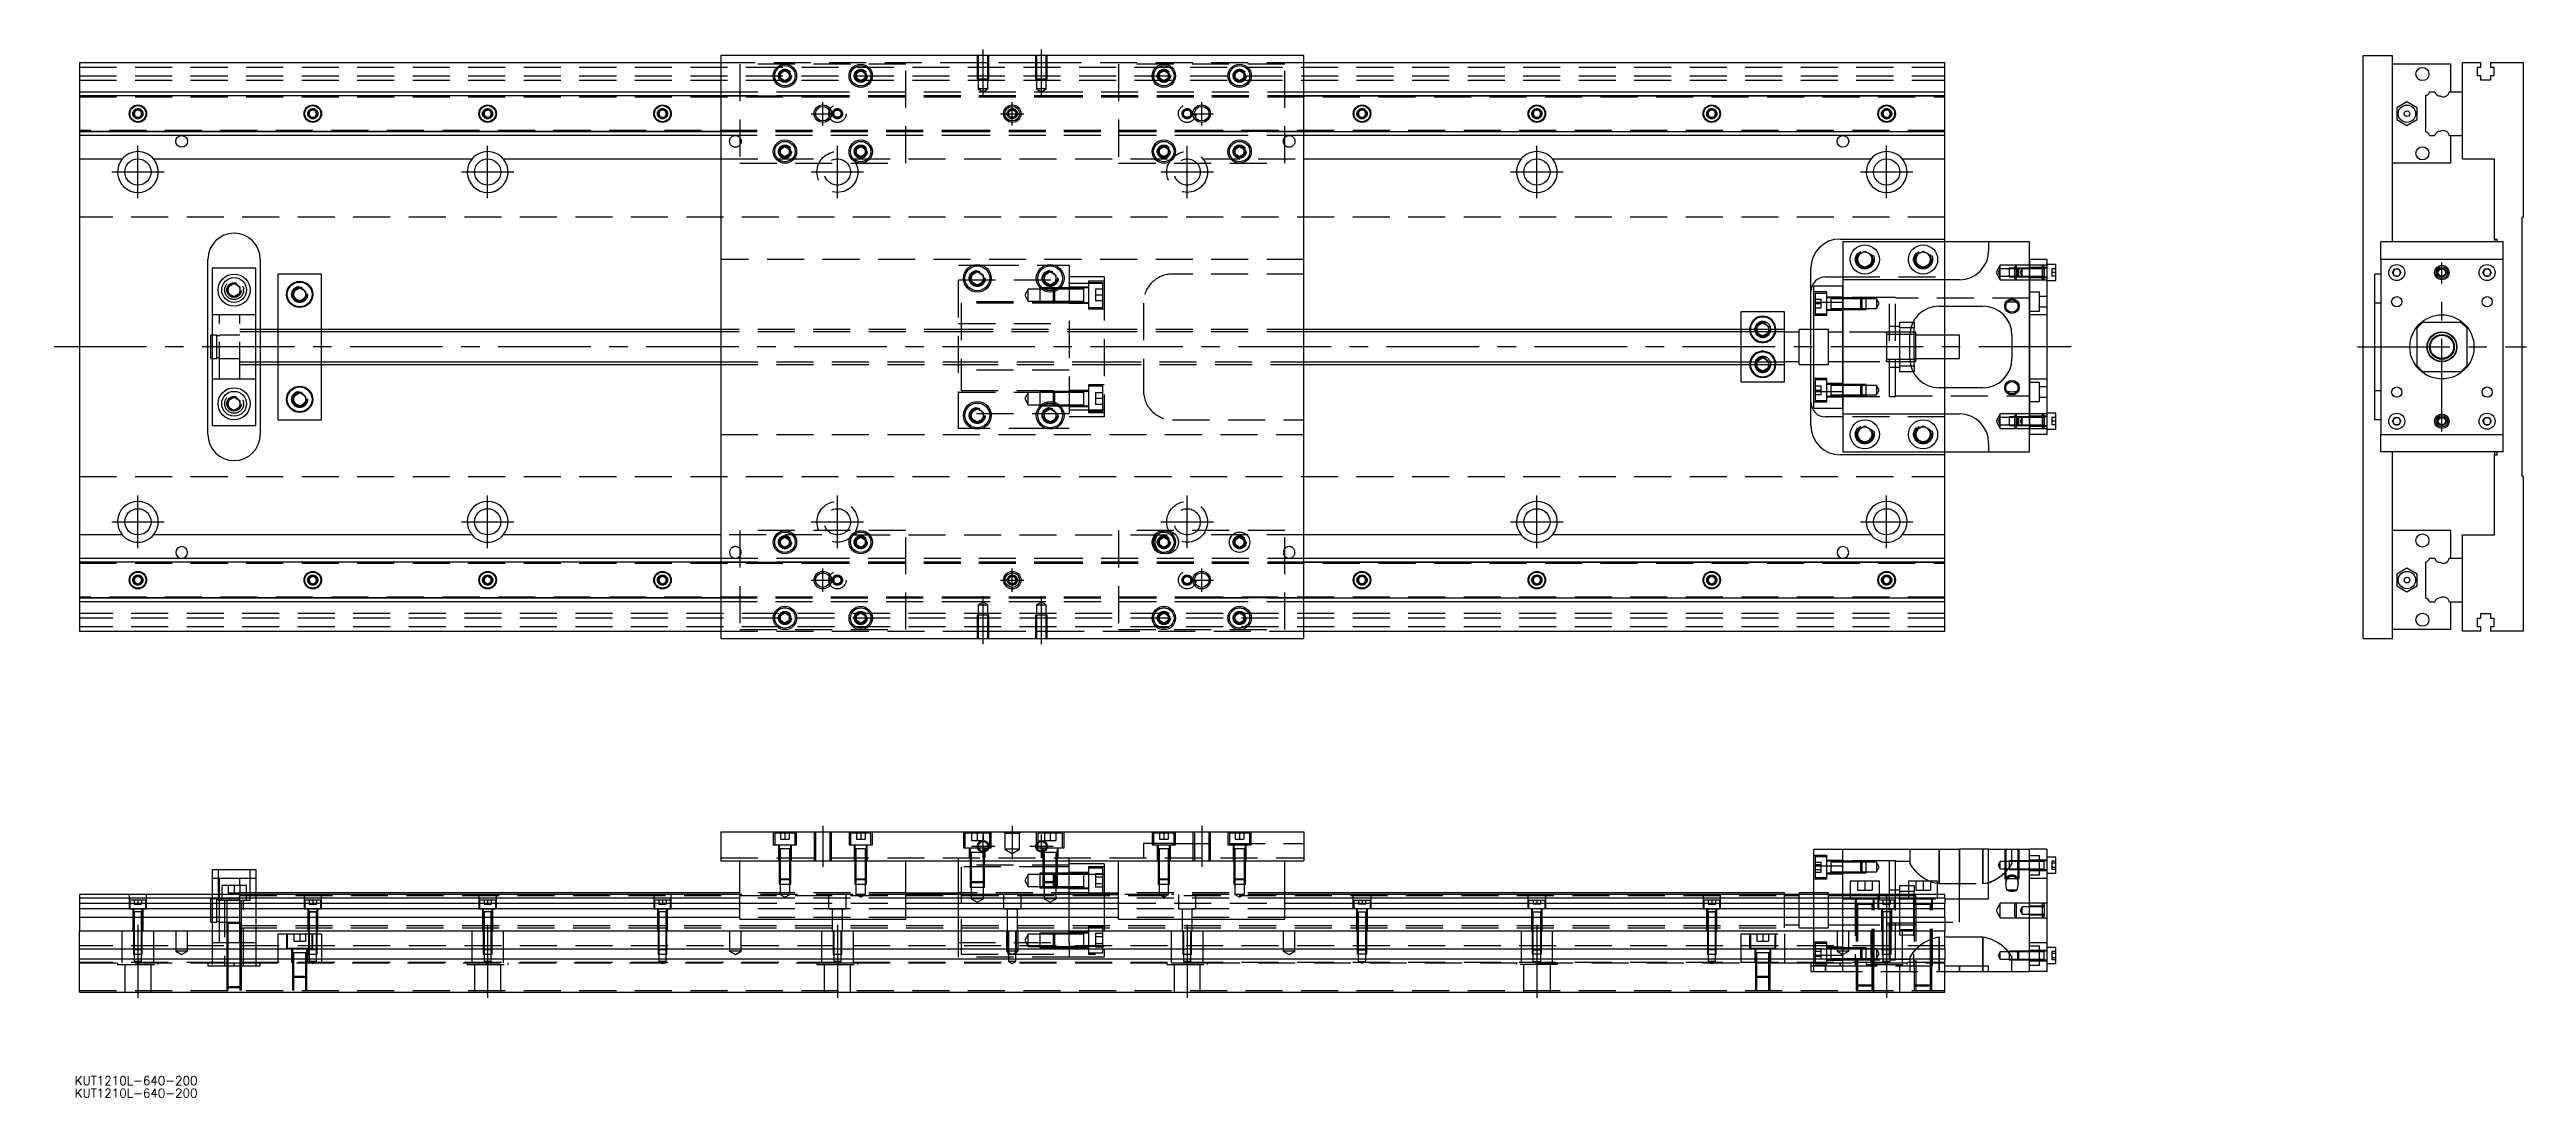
# Model space of a CAD drawing. Extents: x -10 to 840, y -257 to 102.
import ezdxf

# ---------------------------------------------------------------- set-up
doc = ezdxf.new("R2010")
doc.units = 0
doc.linetypes.add('CENTER', pattern=[50.8, 31.75, -6.35, 6.35, -6.35])
doc.linetypes.add('DASHED', pattern=[19.05, 12.7, -6.35])
doc.layers.get('0').update_dxf_attribs({"linetype": 'CONTINUOUS'})
doc.layers.add('CENTER', color=1, linetype='CENTER')
doc.styles.get("Standard").update_dxf_attribs({"font": 'txt.shx', "height": 3, "bigfont": 'bigfont.shx'})

# ---------------------------------------------------------------- blocks, each defined once
blk = doc.blocks.new('*U2')
at = {"color": 7, "linetype": 'CONTINUOUS'}
blk.add_text('KUT1210L-640-200', height=3, dxfattribs=at).set_placement((-1.71, -253.21))
blk = doc.blocks.new('*U3')
at = {"color": 7, "linetype": 'CONTINUOUS'}
blk.add_text('KUT1210L-640-200', height=3, dxfattribs=at).set_placement((-1.71, -257.47))

msp = doc.modelspace()

# ---------------------------------------------------------------- linework, layer by layer
at = {"color": 7, "linetype": 'CONTINUOUS'}
for p, q in [((220, 97.5), (0, 97.5)), ((0, 97.5), (0, 87.5)), ((420, 100), (220, 100)), ((220, 100), (220, -100)), ((240.5, 93.866026), (242, 94.73205)), ((240.5, 92.133974), (240.5, 93.866026)), ((242, 94.73205), (243.5, 93.866026)), ((243.5, 93.866026), (243.5, 92.133974)), ((266.5, 93.866026), (268, 94.73205)), ((266.5, 92.133974), (266.5, 93.866026)), ((268, 94.73205), (269.5, 93.866026)), ((269.5, 93.866026), (269.5, 92.133974)), ((370.5, 93.866026), (372, 94.73205)), ((370.5, 92.133974), (370.5, 93.866026)), ((372, 94.73205), (373.5, 93.866026)), ((373.5, 93.866026), (373.5, 92.133974)), ((396.5, 93.866026), (398, 94.73205)), ((396.5, 92.133974), (396.5, 93.866026)), ((398, 94.73205), (399.5, 93.866026)), ((399.5, 93.866026), (399.5, 92.133974)), ((420, -100), (420, 100)), ((640, 97.5), (420, 97.5)), ((640, 87.5), (640, 97.5)), ((783.53, -100), (783.53, 100)), ((783.53, 100), (793.53, 100)), ((793.53, 36), (793.53, 100)), ((813.53, 97), (793.53, 97)), ((813.53, 87.5), (813.53, 97)), ((817.53, 87.5), (817.53, 97.5)), ((823.83, 97.5), (817.53, 97.5)), ((822.68, 96), (823.83, 96)), ((822.68, 93), (822.68, 96)), ((823.83, 96), (823.83, 97.5)), ((827.23, 97.5), (827.23, 96)), ((838.53, 97.5), (827.23, 97.5)), ((827.23, 96), (828.38, 96)), ((828.38, 96), (828.38, 93)), ((838.53, 44.5), (838.53, 97.5)), ((0, 87.5), (220, 87.5)), ((0, 87.5), (0, 86.247728)), ((0, 86.247728), (220, 86.247728)), ((0, 86.247728), (0, 73.752272)), ((242, 91.26795), (240.5, 92.133974)), ((243.5, 92.133974), (242, 91.26795)), ((268, 91.26795), (266.5, 92.133974)), ((269.5, 92.133974), (268, 91.26795)), ((372, 91.26795), (370.5, 92.133974)), ((373.5, 92.133974), (372, 91.26795)), ((398, 91.26795), (396.5, 92.133974)), ((399.5, 92.133974), (398, 91.26795)), ((420, 87.5), (640, 87.5)), ((420, 86.247728), (640, 86.247728)), ((640, 86.247728), (640, 87.5)), ((640, 73.752272), (640, 86.247728)), ((805.03, 73.752272), (805.03, 86.247728)), ((806.282272, 87.5), (808.05668, 87.5)), ((813.007372, 87.5), (817.53, 87.5)), ((817.53, 72.5), (817.53, 87.5)), ((817.53, 72.5), (817.53, 87.5)), ((823.83, 93), (822.68, 93)), ((823.83, 91.5), (823.83, 93)), ((827.23, 91.5), (823.83, 91.5)), ((827.23, 93), (827.23, 91.5)), ((828.38, 93), (827.23, 93)), ((18.75, 80.721688), (20, 81.443376)), ((18.75, 79.278312), (18.75, 80.721688)), ((20, 78.556624), (18.75, 79.278312)), ((20, 81.443376), (21.25, 80.721688)), ((21.25, 79.278312), (20, 78.556624)), ((21.25, 80.721688), (21.25, 79.278312)), ((78.75, 80.721688), (80, 81.443376)), ((78.75, 79.278312), (78.75, 80.721688)), ((80, 78.556624), (78.75, 79.278312)), ((80, 81.443376), (81.25, 80.721688)), ((81.25, 79.278312), (80, 78.556624)), ((81.25, 80.721688), (81.25, 79.278312)), ((138.75, 80.721688), (140, 81.443376)), ((138.75, 79.278312), (138.75, 80.721688)), ((140, 78.556624), (138.75, 79.278312)), ((140, 81.443376), (141.25, 80.721688)), ((141.25, 79.278312), (140, 78.556624)), ((141.25, 80.721688), (141.25, 79.278312)), ((198.75, 80.721688), (200, 81.443376)), ((198.75, 79.278312), (198.75, 80.721688)), ((200, 78.556624), (198.75, 79.278312)), ((200, 81.443376), (201.25, 80.721688)), ((201.25, 79.278312), (200, 78.556624)), ((201.25, 80.721688), (201.25, 79.278312)), ((440, 81.443376), (438.75, 80.721688)), ((438.75, 80.721688), (438.75, 79.278312)), ((438.75, 79.278312), (440, 78.556624)), ((441.25, 80.721688), (440, 81.443376)), ((440, 78.556624), (441.25, 79.278312)), ((441.25, 79.278312), (441.25, 80.721688)), ((500, 81.443376), (498.75, 80.721688)), ((498.75, 80.721688), (498.75, 79.278312)), ((498.75, 79.278312), (500, 78.556624)), ((501.25, 80.721688), (500, 81.443376)), ((500, 78.556624), (501.25, 79.278312)), ((501.25, 79.278312), (501.25, 80.721688)), ((558.75, 80.721688), (560, 81.443376)), ((558.75, 79.278312), (558.75, 80.721688)), ((560, 78.556624), (558.75, 79.278312)), ((560, 81.443376), (561.25, 80.721688)), ((561.25, 79.278312), (560, 78.556624)), ((561.25, 80.721688), (561.25, 79.278312)), ((618.75, 80.721688), (620, 81.443376)), ((618.75, 79.278312), (618.75, 80.721688)), ((620, 78.556624), (618.75, 79.278312)), ((620, 81.443376), (621.25, 80.721688)), ((621.25, 79.278312), (620, 78.556624)), ((621.25, 80.721688), (621.25, 79.278312)), ((795.02996, 82.020726), (795.029959, 77.979274)), ((795.029959, 77.979274), (798.52996, 75.958548)), ((798.52996, 84.041452), (795.02996, 82.020726)), ((802.029959, 82.020726), (798.52996, 84.041452)), ((798.52996, 75.958548), (802.029959, 77.979274)), ((802.029959, 77.979274), (802.029959, 82.020726)), ((0, 73.752272), (0, 72.5)), ((220, 73.752272), (0, 73.752272)), ((220, 72.5), (0, 72.5)), ((0, 72.5), (0, 64.5)), ((240.5, 67.866026), (242, 68.73205)), ((242, 68.73205), (243.5, 67.866026)), ((266.5, 67.866026), (268, 68.73205)), ((268, 68.73205), (269.5, 67.866026)), ((370.5, 67.866026), (372, 68.73205)), ((372, 68.73205), (373.5, 67.866026)), ((396.5, 67.866026), (398, 68.73205)), ((398, 68.73205), (399.5, 67.866026)), ((640, 73.752272), (420, 73.752272)), ((640, 72.5), (420, 72.5)), ((640, 72.5), (640, 73.752272)), ((640, 64.5), (640, 72.5)), ((806.282272, 72.5), (808.05668, 72.5)), ((813.007372, 72.5), (817.53, 72.5)), ((813.53, 63), (813.53, 72.5)), ((817.53, 64.5), (817.53, 72.5)), ((0, 64.5), (14.638098, 64.5)), ((0, 64.5), (0, -64.5)), ((25.361902, 64.5), (134.638097, 64.5)), ((145.361903, 64.5), (220, 64.5)), ((240.5, 66.133974), (240.5, 67.866026)), ((242, 65.26795), (240.5, 66.133974)), ((243.5, 66.133974), (242, 65.26795)), ((243.5, 67.866026), (243.5, 66.133974)), ((266.5, 66.133974), (266.5, 67.866026)), ((268, 65.26795), (266.5, 66.133974)), ((269.5, 66.133974), (268, 65.26795)), ((269.5, 67.866026), (269.5, 66.133974)), ((370.5, 66.133974), (370.5, 67.866026)), ((372, 65.26795), (370.5, 66.133974)), ((373.5, 66.133974), (372, 65.26795)), ((373.5, 67.866026), (373.5, 66.133974)), ((396.5, 66.133974), (396.5, 67.866026)), ((398, 65.26795), (396.5, 66.133974)), ((399.5, 66.133974), (398, 65.26795)), ((399.5, 67.866026), (399.5, 66.133974)), ((420, 64.5), (494.638097, 64.5)), ((505.361903, 64.5), (614.638098, 64.5)), ((625.361902, 64.5), (640, 64.5)), ((640, 37), (640, 64.5)), ((813.53, 63), (793.53, 63)), ((817.53, 64.5), (828.53, 64.5)), ((828.53, 37), (828.53, 64.5)), ((838.53, 44.5), (838.03, 44.5)), ((838.03, -44.5), (838.03, 44.5)), ((604, 37), (640, 37)), ((605, 36), (605, 23)), ((655, 36), (605, 36)), ((640, 36), (640, 37)), ((655, 36), (655, 33)), ((669, 36), (655, 36)), ((669, 30), (669, 36)), ((831.53, 36), (789.53, 36)), ((789.53, 30), (789.53, 36)), ((828.53, 37), (829.53, 37)), ((828.53, 37), (828.53, 36)), ((829.53, 36), (829.53, 37)), ((831.53, 30), (831.53, 36)), ((44, -30), (44, 30)), ((60.5, 27), (45.5, 27)), ((45.5, 27), (45.5, -27)), ((60.5, -27), (60.5, 27)), ((62, 30), (62, 6)), ((306, 24.6547), (308, 25.809402)), ((308, 25.809402), (310, 24.6547)), ((331, 24.6547), (333, 25.809402)), ((333, 25.809402), (335, 24.6547)), ((594, 6), (594, 27)), ((610, 31.443376), (612.5, 32.886752)), ((610, 28.556624), (610, 31.443376)), ((612.5, 27.113248), (610, 28.556624)), ((612.5, 32.886752), (615, 31.443376)), ((615, 28.556624), (612.5, 27.113248)), ((615, 31.443376), (615, 28.556624)), ((630, 31.443376), (632.5, 32.886752)), ((630, 28.556624), (630, 31.443376)), ((632.5, 27.113248), (630, 28.556624)), ((632.5, 32.886752), (635, 31.443376)), ((635, 28.556624), (632.5, 27.113248)), ((635, 31.443376), (635, 28.556624)), ((675, 30), (669, 30)), ((669, 30), (669, -30)), ((669, -30), (669, 30)), ((675, 30), (675, -30)), ((678, 28.25), (675, 28.25)), ((678, 22.75), (678, 28.25)), ((789.53, 30), (789.53, -30)), ((831.53, 30), (789.53, 30)), ((793.586624, 25.5), (794.308312, 26.75)), ((794.308312, 24.25), (793.586624, 25.5)), ((794.308312, 26.75), (795.751688, 26.75)), ((795.751688, 26.75), (796.473376, 25.5)), ((796.473376, 25.5), (795.751688, 24.25)), ((824.586624, 25.5), (825.308312, 26.75)), ((825.308312, 24.25), (824.586624, 25.5)), ((825.308312, 26.75), (826.751688, 26.75)), ((826.751688, 26.75), (827.473376, 25.5)), ((827.473376, 25.5), (826.751688, 24.25)), ((831.53, -30), (831.53, 30)), ((51, 20.6547), (53, 21.809402)), ((51, 18.3453), (51, 20.6547)), ((53, 17.190598), (51, 18.3453)), ((53, 21.809402), (55, 20.6547)), ((55, 18.3453), (53, 17.190598)), ((55, 20.6547), (55, 18.3453)), ((68, 25), (68, 6)), ((83, 25), (68, 25)), ((73.5, 19.1547), (75.5, 20.309402)), ((73.5, 16.8453), (73.5, 19.1547)), ((75.5, 20.309402), (77.5, 19.1547)), ((77.5, 19.1547), (77.5, 16.8453)), ((83, 6), (83, 25)), ((306, 22.3453), (306, 24.6547)), ((308, 21.190598), (306, 22.3453)), ((310, 22.3453), (308, 21.190598)), ((310, 24.6547), (310, 22.3453)), ((331, 22.3453), (331, 24.6547)), ((333, 21.190598), (331, 22.3453)), ((335, 22.3453), (333, 21.190598)), ((339.5, 19.85352), (334.1, 19.85352)), ((335, 24.6547), (335, 22.3453)), ((595, 21), (605, 21)), ((595, 15.32971), (595, 21)), ((599, 24), (605, 24)), ((605, 23), (605, 15.32971)), ((645, 23), (605, 23)), ((675, 22.75), (678, 22.75)), ((789.53, 25), (787.53, 25)), ((787.53, -25), (787.53, 25)), ((795.751688, 24.25), (794.308312, 24.25)), ((826.751688, 24.25), (825.308312, 24.25)), ((75.5, 15.690598), (73.5, 16.8453)), ((77.5, 16.8453), (75.5, 15.690598)), ((334.1, 15.65352), (339.5, 15.65352)), ((585, 12), (570, 12)), ((570, 12), (570, 6)), ((585, 6), (585, 12)), ((595, -15.32971), (595, 15.32971)), ((595, 15.32971), (605, 15.32971)), ((605, -15.32971), (605, 15.32971)), ((605, 15.32971), (605, -15.32971)), ((629.069714, 8.5), (629.5, 8.5)), ((629.5, 8.5), (629.5, 6.5)), ((638, 14), (653, 14)), ((640, 4), (640, 14)), ((789.53, 15), (787.53, 15)), ((804.03, 8.5), (802.03, 6.5)), ((804.03, 8.5), (817.03, 8.5)), ((819.03, 6.5), (817.03, 8.5)), ((45, -4), (45, 4)), ((45.5, 4), (45, 4)), ((220, 6), (60.5, 6)), ((585, 6), (420, 6)), ((575.5, 7.1547), (577.5, 8.309402)), ((575.5, 6), (575.5, 7.1547)), ((577.5, 8.309402), (579.5, 7.1547)), ((579.5, 7.1547), (579.5, 6)), ((585, -6), (585, 6)), ((590, 5), (585, 5)), ((590, -6), (590, 6)), ((595, 6), (590, 6)), ((628, -4), (628, 4)), ((629.5, 4.25), (628.003126, 4.25)), ((629.5, 6.5), (628.317542, 6.5)), ((629.5, -6.5), (629.5, 6.5)), ((630, 5), (629.5, 5)), ((630, 4.25), (629.5, 4.25)), ((630, -5), (630, 5)), ((645, 4), (630, 4)), ((645, -4), (645, 4)), ((663, 4), (663, -4)), ((802.03, -6.5), (802.03, 6.5)), ((819.03, 6.5), (819.03, -6.5)), ((45, -4), (45.5, -4)), ((60.5, -6), (220, -6)), ((62, -6), (62, -30)), ((68, -6), (68, -25)), ((83, -25), (83, -6)), ((420, -6), (585, -6)), ((570, -6), (570, -12)), ((575.5, -7.1547), (575.5, -6)), ((577.5, -8.309402), (575.5, -7.1547)), ((579.5, -7.1547), (577.5, -8.309402)), ((579.5, -6), (579.5, -7.1547)), ((585, -5), (590, -5)), ((585, -12), (585, -6)), ((590, -6), (595, -6)), ((594, -27), (594, -6)), ((628.003126, -4.25), (629.5, -4.25)), ((628.317542, -6.5), (629.5, -6.5)), ((629.5, -4.25), (630, -4.25)), ((629.5, -5), (630, -5)), ((629.5, -6.5), (629.5, -8.5)), ((630, -4), (645, -4)), ((640, -14), (640, -4)), ((802.03, -6.5), (804.03, -8.5)), ((817.03, -8.5), (819.03, -6.5)), ((73.5, -16.8453), (75.5, -15.690598)), ((73.5, -19.1547), (73.5, -16.8453)), ((75.5, -15.690598), (77.5, -16.8453)), ((77.5, -16.8453), (77.5, -19.1547)), ((339.5, -15.65352), (334.1, -15.65352)), ((570, -12), (585, -12)), ((595, -15.32971), (605, -15.32971)), ((595, -21), (595, -15.32971)), ((605, -15.32971), (605, -23)), ((629.5, -8.5), (629.069714, -8.5)), ((653, -14), (638, -14)), ((787.53, -15), (789.53, -15)), ((817.03, -8.5), (804.03, -8.5)), ((51, -18.3453), (53, -17.190598)), ((51, -20.6547), (51, -18.3453)), ((53, -21.809402), (51, -20.6547)), ((53, -17.190598), (55, -18.3453)), ((55, -20.6547), (53, -21.809402)), ((55, -18.3453), (55, -20.6547)), ((68, -25), (83, -25)), ((75.5, -20.309402), (73.5, -19.1547)), ((77.5, -19.1547), (75.5, -20.309402)), ((306, -22.3453), (308, -21.190598)), ((306, -24.6547), (306, -22.3453)), ((308, -25.809402), (306, -24.6547)), ((308, -21.190598), (310, -22.3453)), ((310, -24.6547), (308, -25.809402)), ((310, -22.3453), (310, -24.6547)), ((331, -22.3453), (333, -21.190598)), ((331, -24.6547), (331, -22.3453)), ((333, -25.809402), (331, -24.6547)), ((333, -21.190598), (335, -22.3453)), ((335, -24.6547), (333, -25.809402)), ((334.1, -19.85352), (339.5, -19.85352)), ((335, -22.3453), (335, -24.6547)), ((595, -21), (605, -21)), ((605, -24), (599, -24)), ((605, -23), (645, -23)), ((605, -23), (605, -36)), ((678, -22.75), (675, -22.75)), ((678, -28.25), (678, -22.75)), ((789.53, -25), (787.53, -25)), ((793.586624, -25.5), (794.308312, -24.25)), ((794.308312, -24.25), (795.751688, -24.25)), ((795.751688, -24.25), (796.473376, -25.5)), ((824.586624, -25.5), (825.308312, -24.25)), ((825.308312, -24.25), (826.751688, -24.25)), ((826.751688, -24.25), (827.473376, -25.5)), ((45.5, -27), (60.5, -27)), ((610, -28.556624), (612.5, -27.113248)), ((610, -31.443376), (610, -28.556624)), ((612.5, -32.886752), (610, -31.443376)), ((612.5, -27.113248), (615, -28.556624)), ((615, -31.443376), (612.5, -32.886752)), ((615, -28.556624), (615, -31.443376)), ((630, -28.556624), (632.5, -27.113248)), ((630, -31.443376), (630, -28.556624)), ((632.5, -32.886752), (630, -31.443376)), ((632.5, -27.113248), (635, -28.556624)), ((635, -31.443376), (632.5, -32.886752)), ((635, -28.556624), (635, -31.443376)), ((655, -33), (655, -36)), ((675, -30), (669, -30)), ((669, -36), (669, -30)), ((675, -28.25), (678, -28.25)), ((789.53, -30), (831.53, -30)), ((789.53, -36), (789.53, -30)), ((794.308312, -26.75), (793.586624, -25.5)), ((795.751688, -26.75), (794.308312, -26.75)), ((796.473376, -25.5), (795.751688, -26.75)), ((808.53, -26.999994), (808.53, -27.001024)), ((825.308312, -26.75), (824.586624, -25.5)), ((826.751688, -26.75), (825.308312, -26.75)), ((827.473376, -25.5), (826.751688, -26.75)), ((831.53, -36), (831.53, -30)), ((640, -37), (604, -37)), ((605, -36), (655, -36)), ((640, -37), (640, -36)), ((640, -64.5), (640, -37)), ((655, -36), (669, -36)), ((831.53, -36), (789.53, -36)), ((793.53, -100), (793.53, -36)), ((828.53, -36), (828.53, -37)), ((828.53, -64.5), (828.53, -37)), ((828.53, -37), (829.53, -37)), ((829.53, -37), (829.53, -36)), ((838.53, -44.5), (838.03, -44.5)), ((838.53, -97.5), (838.53, -44.5)), ((0, -64.5), (0, -72.5)), ((14.638098, -64.5), (0, -64.5)), ((134.638097, -64.5), (25.361902, -64.5)), ((220, -64.5), (145.361903, -64.5)), ((240.5, -66.133974), (242, -65.26795)), ((240.5, -67.866026), (240.5, -66.133974)), ((242, -68.73205), (240.5, -67.866026)), ((242, -65.26795), (243.5, -66.133974)), ((243.5, -67.866026), (242, -68.73205)), ((243.5, -66.133974), (243.5, -67.866026)), ((266.5, -66.133974), (268, -65.26795)), ((266.5, -67.866026), (266.5, -66.133974)), ((268, -68.73205), (266.5, -67.866026)), ((268, -65.26795), (269.5, -66.133974)), ((269.5, -67.866026), (268, -68.73205)), ((269.5, -66.133974), (269.5, -67.866026)), ((370.5, -66.133974), (372, -65.26795)), ((370.5, -67.866026), (370.5, -66.133974)), ((372, -68.73205), (370.5, -67.866026)), ((372, -65.26795), (373.5, -66.133974)), ((373.5, -67.866026), (372, -68.73205)), ((373.5, -66.133974), (373.5, -67.866026)), ((396.5, -66.133974), (398, -65.26795)), ((396.5, -67.866026), (396.5, -66.133974)), ((398, -68.73205), (396.5, -67.866026)), ((398, -65.26795), (399.5, -66.133974)), ((399.5, -67.866026), (398, -68.73205)), ((399.5, -66.133974), (399.5, -67.866026)), ((494.638097, -64.5), (420, -64.5)), ((614.638098, -64.5), (505.361903, -64.5)), ((640, -64.5), (625.361902, -64.5)), ((640, -72.5), (640, -64.5)), ((813.53, -63), (793.53, -63)), ((813.53, -72.5), (813.53, -63)), ((817.53, -72.5), (817.53, -64.5)), ((817.53, -64.5), (828.53, -64.5)), ((0, -72.5), (220, -72.5)), ((0, -72.5), (0, -73.752272)), ((0, -73.752272), (220, -73.752272)), ((0, -73.752272), (0, -86.247728)), ((420, -72.5), (640, -72.5)), ((420, -73.752272), (640, -73.752272)), ((640, -73.752272), (640, -72.5)), ((640, -86.247728), (640, -73.752272)), ((798.52996, -75.958548), (795.02996, -77.979274)), ((802.029959, -77.979274), (798.52996, -75.958548)), ((805.03, -86.247728), (805.03, -73.752272)), ((806.282272, -72.5), (808.05668, -72.5)), ((813.007372, -72.5), (817.53, -72.5)), ((817.53, -87.5), (817.53, -72.5)), ((817.53, -87.5), (817.53, -72.5)), ((18.75, -79.278312), (20, -78.556624)), ((18.75, -80.721688), (18.75, -79.278312)), ((20, -81.443376), (18.75, -80.721688)), ((20, -78.556624), (21.25, -79.278312)), ((21.25, -80.721688), (20, -81.443376)), ((21.25, -79.278312), (21.25, -80.721688)), ((78.75, -79.278312), (80, -78.556624)), ((78.75, -80.721688), (78.75, -79.278312)), ((80, -81.443376), (78.75, -80.721688)), ((80, -78.556624), (81.25, -79.278312)), ((81.25, -80.721688), (80, -81.443376)), ((81.25, -79.278312), (81.25, -80.721688)), ((138.75, -79.278312), (140, -78.556624)), ((138.75, -80.721688), (138.75, -79.278312)), ((140, -81.443376), (138.75, -80.721688)), ((140, -78.556624), (141.25, -79.278312)), ((141.25, -80.721688), (140, -81.443376)), ((141.25, -79.278312), (141.25, -80.721688)), ((198.75, -79.278312), (200, -78.556624)), ((198.75, -80.721688), (198.75, -79.278312)), ((200, -81.443376), (198.75, -80.721688)), ((200, -78.556624), (201.25, -79.278312)), ((201.25, -80.721688), (200, -81.443376)), ((201.25, -79.278312), (201.25, -80.721688)), ((440, -78.556624), (438.75, -79.278312)), ((438.75, -79.278312), (438.75, -80.721688)), ((438.75, -80.721688), (440, -81.443376)), ((441.25, -79.278312), (440, -78.556624)), ((440, -81.443376), (441.25, -80.721688)), ((441.25, -80.721688), (441.25, -79.278312)), ((500, -78.556624), (498.75, -79.278312)), ((498.75, -79.278312), (498.75, -80.721688)), ((498.75, -80.721688), (500, -81.443376)), ((501.25, -79.278312), (500, -78.556624)), ((500, -81.443376), (501.25, -80.721688)), ((501.25, -80.721688), (501.25, -79.278312)), ((558.75, -79.278312), (560, -78.556624)), ((558.75, -80.721688), (558.75, -79.278312)), ((560, -81.443376), (558.75, -80.721688)), ((560, -78.556624), (561.25, -79.278312)), ((561.25, -80.721688), (560, -81.443376)), ((561.25, -79.278312), (561.25, -80.721688)), ((618.75, -79.278312), (620, -78.556624)), ((618.75, -80.721688), (618.75, -79.278312)), ((620, -81.443376), (618.75, -80.721688)), ((620, -78.556624), (621.25, -79.278312)), ((621.25, -80.721688), (620, -81.443376)), ((621.25, -79.278312), (621.25, -80.721688)), ((795.02996, -77.979274), (795.029959, -82.020726)), ((795.029959, -82.020726), (798.52996, -84.041452)), ((798.52996, -84.041452), (802.029959, -82.020726)), ((802.029959, -82.020726), (802.029959, -77.979274)), ((220, -86.247728), (0, -86.247728)), ((0, -86.247728), (0, -87.5)), ((220, -87.5), (0, -87.5)), ((0, -87.5), (0, -97.5)), ((240.5, -92.133974), (242, -91.26795)), ((240.5, -93.866026), (240.5, -92.133974)), ((242, -91.26795), (243.5, -92.133974)), ((243.5, -92.133974), (243.5, -93.866026)), ((266.5, -92.133974), (268, -91.26795)), ((266.5, -93.866026), (266.5, -92.133974)), ((268, -91.26795), (269.5, -92.133974)), ((269.5, -92.133974), (269.5, -93.866026)), ((370.5, -92.133974), (372, -91.26795)), ((370.5, -93.866026), (370.5, -92.133974)), ((372, -91.26795), (373.5, -92.133974)), ((373.5, -92.133974), (373.5, -93.866026)), ((396.5, -92.133974), (398, -91.26795)), ((396.5, -93.866026), (396.5, -92.133974)), ((398, -91.26795), (399.5, -92.133974)), ((399.5, -92.133974), (399.5, -93.866026)), ((640, -86.247728), (420, -86.247728)), ((640, -87.5), (420, -87.5)), ((640, -87.5), (640, -86.247728)), ((640, -97.5), (640, -87.5)), ((806.282272, -87.5), (808.05668, -87.5)), ((813.007372, -87.5), (817.53, -87.5)), ((813.53, -97), (813.53, -87.5)), ((817.53, -97.5), (817.53, -87.5)), ((822.68, -93), (823.83, -93)), ((822.68, -96), (822.68, -93)), ((823.83, -91.5), (827.23, -91.5)), ((823.83, -93), (823.83, -91.5)), ((827.23, -91.5), (827.23, -93)), ((827.23, -93), (828.38, -93)), ((828.38, -93), (828.38, -96)), ((0, -97.5), (220, -97.5)), ((220, -100), (420, -100)), ((242, -94.73205), (240.5, -93.866026)), ((243.5, -93.866026), (242, -94.73205)), ((268, -94.73205), (266.5, -93.866026)), ((269.5, -93.866026), (268, -94.73205)), ((372, -94.73205), (370.5, -93.866026)), ((373.5, -93.866026), (372, -94.73205)), ((398, -94.73205), (396.5, -93.866026)), ((399.5, -93.866026), (398, -94.73205)), ((420, -97.5), (640, -97.5)), ((783.53, -100), (793.53, -100)), ((813.53, -97), (793.53, -97)), ((823.83, -97.5), (817.53, -97.5)), ((823.83, -96), (822.68, -96)), ((823.83, -97.5), (823.83, -96)), ((827.23, -96), (827.23, -97.5)), ((828.38, -96), (827.23, -96)), ((838.53, -97.5), (827.23, -97.5)), ((220, -166.31), (220, -176.31)), ((220, -166.31), (420, -166.31)), ((420, -166.31), (420, -176.31)), ((220, -176.31), (420, -176.31)), ((226.5, -196.31), (226.5, -176.31)), ((283.5, -196.31), (283.5, -176.31)), ((301.5, -187.81), (301.5, -176.31)), ((335.500006, -173.41), (330.499994, -173.41)), ((339.5, -187.81), (339.5, -176.31)), ((351.5, -177.31), (339.5, -177.31)), ((351.5, -177.31), (351.5, -187.81)), ((356.5, -196.31), (356.5, -176.31)), ((413.5, -196.31), (413.5, -176.31)), ((595, -172.31), (605, -172.31)), ((595, -177.98029), (595, -172.31)), ((595, -177.98029), (605, -177.98029)), ((595, -187.81), (595, -177.98029)), ((605, -172.31), (645, -172.31)), ((605, -187.81), (605, -172.31)), ((645, -189.31), (645, -172.31)), ((655, -172.31), (645, -172.31)), ((655, -189.31), (655, -172.31)), ((655, -172.31), (669, -172.31)), ((675, -172.31), (669, -172.31)), ((669, -214.31), (669, -172.31)), ((675, -172.31), (675, -214.31)), ((678, -175.06), (675, -175.06)), ((678, -180.56), (678, -175.06)), ((45.5, -179.31), (45.5, -187.81)), ((45.5, -179.31), (60.5, -179.31)), ((60.5, -179.31), (60.5, -187.81)), ((617.5, -183.31), (607.5, -183.31)), ((607.5, -183.31), (607.5, -187.81)), ((617.5, -187.81), (617.5, -183.31)), ((637.5, -183.31), (627.5, -183.31)), ((627.5, -183.31), (627.5, -187.81)), ((637.5, -187.81), (637.5, -183.31)), ((675, -180.56), (678, -180.56)), ((0, -187.81), (0, -189.062272)), ((226.5, -187.81), (0, -187.81)), ((226.5, -189.062272), (0, -189.062272)), ((0, -189.062272), (0, -190.83668)), ((0, -190.83668), (226.5, -190.83668)), ((0, -190.83668), (0, -192.733076)), ((0, -192.733076), (0, -195.787372)), ((226.5, -192.733076), (0, -192.733076)), ((226.5, -187.31), (60.5, -187.31)), ((283.5, -187.31), (301.5, -187.31)), ((356.5, -187.81), (283.5, -187.81)), ((356.5, -189.062272), (283.5, -189.062272)), ((283.5, -190.83668), (356.5, -190.83668)), ((356.5, -192.733076), (283.5, -192.733076)), ((351.5, -187.31), (356.5, -187.31)), ((585, -187.31), (413.5, -187.31)), ((640, -187.81), (413.5, -187.81)), ((640, -189.062272), (413.5, -189.062272)), ((413.5, -190.83668), (640, -190.83668)), ((640, -192.733076), (413.5, -192.733076)), ((585, -187.81), (585, -187.31)), ((590, -187.81), (590, -187.31)), ((595, -187.31), (590, -187.31)), ((621.500006, -193.81), (619.998804, -193.81)), ((620, -188.309994), (620, -189.31)), ((621, -189.06), (620, -189.06)), ((620, -189.31), (620, -189.81)), ((620, -191.11), (620, -192.81)), ((620, -192.81), (620, -193.510038)), ((624.5, -189.06), (621, -189.06)), ((621.500006, -193.81), (621, -193.81)), ((627.5, -189.06), (624.5, -189.06)), ((629.5, -189.06), (627.5, -189.06)), ((635.500006, -191.31), (629.499994, -191.31)), ((635.500006, -191.31), (629.499994, -191.31)), ((635.500006, -191.31), (629.499994, -191.31)), ((630, -189.06), (629.5, -189.06)), ((640, -189.062272), (640, -187.81)), ((640, -189.062272), (640, -190.83668)), ((640, -189.31), (655, -189.31)), ((640, -192.733076), (640, -190.83668)), ((640, -195.787372), (640, -192.733076)), ((0, -195.787372), (0, -200.31)), ((226.5, -195.787372), (0, -195.787372)), ((0, -200.31), (640, -200.31)), ((0, -206.61), (0, -200.31)), ((226.5, -196.31), (283.5, -196.31)), ((356.5, -195.787372), (283.5, -195.787372)), ((356.5, -196.31), (413.5, -196.31)), ((640, -195.787372), (413.5, -195.787372)), ((620, -197.56), (630, -197.56)), ((640, -195.787372), (640, -200.31)), ((640, -206.61), (640, -200.31)), ((640, -206.61), (0, -206.61)), ((0, -210.01), (0, -206.61)), ((0, -221.31), (0, -210.01)), ((640, -210.01), (0, -210.01)), ((640, -206.61), (640, -210.01)), ((640, -221.31), (640, -210.01)), ((640, -212.31), (655, -212.31)), ((645, -214.31), (645, -212.31)), ((655, -214.31), (655, -212.31)), ((678, -206.06), (675, -206.06)), ((675, -211.56), (678, -211.56)), ((678, -211.56), (678, -206.06)), ((640, -214.31), (645, -214.31)), ((645, -214.31), (655, -214.31)), ((655, -214.31), (669, -214.31)), ((675, -214.31), (669, -214.31)), ((0, -221.31), (640, -221.31))]:
    msp.add_line(p, q, dxfattribs=at)
at = {"color": 3, "linetype": 'DASHED'}
for p, q in [((0, 96), (640, 96)), ((308.000006, 97.5), (220, 97.5)), ((283.5, 97), (226.5, 97)), ((226.5, 97), (226.5, 63)), ((283.5, 63), (283.5, 97)), ((308.000006, 100), (308.000006, 92)), ((311.999994, 97.5), (308.000006, 97.5)), ((308.35, 100), (308.35, 92)), ((311.65, 92), (311.65, 100)), ((311.999994, 92), (311.999994, 100)), ((328.000006, 97.5), (311.999994, 97.5)), ((328.000006, 100), (328.000006, 92)), ((331.999994, 97.5), (328.000006, 97.5)), ((328.35, 100), (328.35, 92)), ((331.65, 92), (331.65, 100)), ((331.999994, 92), (331.999994, 100)), ((420, 97.5), (331.999994, 97.5)), ((413.5, 97), (356.5, 97)), ((356.5, 97), (356.5, 63)), ((413.5, 63), (413.5, 97)), ((0, 93), (640, 93)), ((0, 91.5), (640, 91.5)), ((0, 86.1147), (220, 86.1147)), ((0, 86.1), (251.5, 86.1)), ((0, 85.8), (251.5, 85.8)), ((220, 87.5), (251.5, 87.5)), ((220, 86.247728), (251.5, 86.247728)), ((220, 86.1147), (251.5, 86.1147)), ((240, 93), (240.030168, 93.346066)), ((251.5, 87.5), (308.5, 87.5)), ((251.5, 86.247728), (308.5, 86.247728)), ((251.5, 86.1147), (308.5, 86.1147)), ((251.5, 86.1), (308.5, 86.1)), ((251.5, 85.8), (308.5, 85.8)), ((269.973226, 93.326156), (270, 93)), ((308.000006, 92), (311.999994, 92)), ((308.35, 92), (308.35, 88.5)), ((311.65, 88.5), (308.35, 88.5)), ((308.35, 88.5), (310, 87.547372)), ((308.5, 87.5), (331.5, 87.5)), ((308.5, 86.247728), (331.5, 86.247728)), ((308.5, 86.1147), (331.5, 86.1147)), ((308.5, 86.1), (331.5, 86.1)), ((308.5, 85.8), (331.5, 85.8)), ((310, 87.547372), (311.65, 88.5)), ((311.65, 88.5), (311.65, 92)), ((328.000006, 92), (331.999994, 92)), ((328.35, 92), (328.35, 88.5)), ((331.65, 88.5), (328.35, 88.5)), ((328.35, 88.5), (330, 87.547372)), ((330, 87.547372), (331.65, 88.5)), ((331.5, 87.5), (388.5, 87.5)), ((331.5, 86.247728), (388.5, 86.247728)), ((331.5, 86.1147), (388.5, 86.1147)), ((331.5, 86.1), (388.5, 86.1)), ((331.5, 86.1), (388.5, 86.1)), ((331.5, 85.8), (388.5, 85.8)), ((331.5, 85.8), (388.5, 85.8)), ((331.65, 88.5), (331.65, 92)), ((373.973226, 93.326156), (374, 93)), ((388.5, 87.5), (420, 87.5)), ((388.5, 86.247728), (420, 86.247728)), ((388.5, 86.1147), (420, 86.1147)), ((388.5, 86.1), (640, 86.1)), ((388.5, 85.8), (640, 85.8)), ((396, 93), (396.030168, 93.346066)), ((420, 86.1147), (640, 86.1147)), ((18.5, 80), (18.516134, 80.21941)), ((81.477374, 80.25955), (81.5, 80)), ((138.5, 80), (138.516134, 80.21941)), ((201.477374, 80.25955), (201.5, 80)), ((438.522626, 80.25955), (438.5, 80)), ((501.5, 80), (501.483866, 80.21941)), ((558.5, 80), (558.516134, 80.21941)), ((621.477374, 80.25955), (621.5, 80)), ((251.5, 74.2), (0, 74.2)), ((251.5, 73.9), (0, 73.9)), ((220, 73.8853), (0, 73.8853)), ((251.5, 73.8853), (220, 73.8853)), ((251.5, 73.752272), (220, 73.752272)), ((251.5, 72.5), (220, 72.5)), ((308.5, 74.2), (251.5, 74.2)), ((308.5, 73.9), (251.5, 73.9)), ((308.5, 73.8853), (251.5, 73.8853)), ((308.5, 73.752272), (251.5, 73.752272)), ((308.5, 72.5), (251.5, 72.5)), ((331.5, 74.2), (308.5, 74.2)), ((331.5, 73.9), (308.5, 73.9)), ((331.5, 73.8853), (308.5, 73.8853)), ((331.5, 73.752272), (308.5, 73.752272)), ((331.5, 72.5), (308.5, 72.5)), ((388.5, 74.2), (331.5, 74.2)), ((388.5, 74.2), (331.5, 74.2)), ((388.5, 73.9), (331.5, 73.9)), ((388.5, 73.9), (331.5, 73.9)), ((388.5, 73.8853), (331.5, 73.8853)), ((388.5, 73.752272), (331.5, 73.752272)), ((388.5, 72.5), (331.5, 72.5)), ((640, 74.2), (388.5, 74.2)), ((640, 73.9), (388.5, 73.9)), ((420, 73.8853), (388.5, 73.8853)), ((420, 73.752272), (388.5, 73.752272)), ((420, 72.5), (388.5, 72.5)), ((640, 73.8853), (420, 73.8853)), ((220, 64.5), (254.638098, 64.5)), ((226.5, 63), (283.5, 63)), ((240, 67), (240.030168, 67.346066)), ((265.361903, 64.5), (374.638097, 64.5)), ((269.973226, 67.326156), (270, 67)), ((356.5, 63), (413.5, 63)), ((370, 67), (370.023172, 67.30356)), ((385.361902, 64.5), (420, 64.5)), ((396, 67), (396.030168, 67.346066)), ((640, 44.5), (0, 44.5)), ((640, 24), (640, 36)), ((420, 30), (220, 30)), ((301.5, 28), (306.47931, 28)), ((301.5, -28), (301.5, 28)), ((306.47931, 28), (309.52069, 28)), ((309.52069, 28), (331.47931, 28)), ((331.47931, 28), (334.52069, 28)), ((334.52069, 28), (339.5, 28)), ((339.5, 28), (339.5, -28)), ((615.477798, 30.364306), (615.5, 30)), ((635.477798, 30.364306), (635.5, 30)), ((659, 28), (657.556624, 25.5)), ((657.556624, 25.5), (659, 23)), ((659, 26.75), (658.278312, 25.5)), ((658.278312, 25.5), (659, 24.25)), ((659, 26.75), (659, 28)), ((664.5, 28), (659, 28)), ((659, 24.25), (659, 26.75)), ((662, 26.75), (659, 26.75)), ((662, 26.999994), (662, 24.000006)), ((665.25, 26.999994), (662, 26.999994)), ((665, 26.75), (662, 26.75)), ((664.5, 28), (664, 27.5)), ((664, 23.5), (664, 27.5)), ((664.5, 28), (664.5, 23)), ((669, 28), (664.5, 28)), ((665.25, 27), (665, 26.75)), ((665, 24.25), (665, 26.75)), ((669, 26.75), (665, 26.75)), ((665.25, 27), (665.25, 24)), ((669, 27), (665.25, 27)), ((669, 26.999994), (665.25, 26.999994)), ((666.5, 26.75), (665.778312, 25.5)), ((665.778312, 25.5), (666.5, 24.25)), ((666.5, 24.25), (666.5, 26.75)), ((673.5, 28), (669, 28)), ((675, 27.25), (669, 27.25)), ((674, 27), (669, 27)), ((674, 26.75), (669, 26.75)), ((673.5, 27), (673.5, 28)), ((674, 27.5), (673.5, 28)), ((675, 28), (673.5, 28)), ((673.5, 26.75), (673.5, 27)), ((673.5, 24.25), (673.5, 26.75)), ((674, 27), (673.995, 27)), ((674, 27.5), (674, 27.140536)), ((674, 27.140536), (674, 27)), ((674, 23.999994), (674, 27.000006)), ((674, 24.00051), (674, 27.000006)), ((674, 26.875392), (674, 27)), ((674, 27), (674, 26.875392)), ((674.005, 27), (674, 27)), ((675, 27), (674, 27)), ((674, 24.124608), (674, 26.875392)), ((674, 26.875392), (674, 25.498804)), ((674, 25.498804), (674, 24.124608)), ((676.7, 26.75), (676.7, 25.5)), ((678, 26.75), (676.7, 26.75)), ((678, 25.5), (676.7, 25.5)), ((676.7, 25.5), (676.7, 24.25)), ((50.5, 19.5), (50.512884, 19.753488)), ((77.983582, 18.286038), (78, 18)), ((301.5, 23), (339.5, 23)), ((310.483582, 23.786038), (310.5, 23.5)), ((325.5, 19.85352), (324.287564, 17.75352)), ((324.287564, 17.75352), (325.5, 15.65352)), ((325.5, 15.65352), (325.5, 19.85352)), ((329.5, 19.85352), (325.5, 19.85352)), ((329.5, 20.253516), (329.5, 15.253526)), ((329.532604, 20.253516), (329.5, 20.253516)), ((334.1, 19.85352), (329.5, 19.85352)), ((330.25722, 20.253516), (329.532604, 20.253516)), ((334.5, 20.253518), (330.25722, 20.253516)), ((334.5, 20.25352), (334.1, 19.85352)), ((334.1, 15.65352), (334.1, 19.85352)), ((339.5, 19.85352), (334.1, 19.85352)), ((334.5, 20.25352), (334.5, 19.523506)), ((335.742786, 20.25352), (334.5, 20.25352)), ((335.74278, 20.253516), (334.5, 20.253518)), ((334.5, 19.523506), (334.5, 18.99306)), ((334.5, 18.99306), (334.5, 15.25352)), ((335.483582, 23.786038), (335.5, 23.5)), ((336.467396, 20.253516), (335.74278, 20.253516)), ((336.467402, 20.25352), (335.742786, 20.25352)), ((339.5, 20.253516), (336.467396, 20.253516)), ((339.5, 20.253518), (336.467402, 20.25352)), ((351.5, 24), (339.5, 24)), ((351.5, 21.748564), (339.5, 21.748564)), ((346.1, 20.50352), (339.5, 20.50352)), ((344.505, 20.25352), (339.5, 20.253518)), ((344.5, 19.85352), (339.5, 19.85352)), ((346.1, 20.25352), (344.495, 20.25352)), ((344.5, 15.254372), (344.5, 20.253526)), ((344.5, 15.253516), (344.5, 20.253526)), ((344.5, 19.996122), (344.5, 20.25352)), ((344.5, 20.25352), (344.5, 19.996072)), ((344.5, 15.51097), (344.5, 19.996122)), ((346.1, 22.50352), (346.1, 13.00352)), ((351.5, 22.50352), (346.1, 22.50352)), ((351.1, 22.00352), (346.1, 22.00352)), ((348.6, 19.75352), (348.6, 17.75352)), ((351.1, 19.75352), (348.6, 19.75352)), ((351.1, 17.75352), (348.6, 17.75352)), ((348.6, 17.75352), (348.6, 15.75352)), ((351.1, 13.50352), (351.1, 22.00352)), ((351.5, 24), (351.5, 21.748564)), ((351.5, 21.748564), (351.5, -21.748564)), ((420, 25), (375, 25)), ((599.5, 18.849242), (595, 18.849242)), ((595.5, 18.349242), (595.5, 11.349242)), ((599.5, 18.349242), (595.5, 18.349242)), ((599.5, 10.849242), (599.5, 18.849242)), ((605, 17.099242), (599.5, 17.099242)), ((605, 24), (640, 24)), ((605, 15.32971), (605, 21)), ((621, 17), (605, 17)), ((621, -17), (621, 17)), ((623, 17), (621, 17)), ((623, -17), (623, 17)), ((640, 23), (640, 24)), ((640, 14), (640, 23)), ((659, 23), (659, 24.25)), ((659, 24.25), (662, 24.25)), ((659, 23), (664.5, 23)), ((662, 24.25), (665, 24.25)), ((662, 24.000006), (665.25, 24.000006)), ((664, 23.5), (664.5, 23)), ((664.5, 23), (669, 23)), ((665, 24.25), (669, 24.25)), ((665, 24.25), (665.25, 24)), ((665.25, 24.000006), (669, 24.000006)), ((665.25, 24), (669, 24)), ((669, 24.25), (674, 24.25)), ((669, 24), (674, 24)), ((669, 23.75), (675, 23.75)), ((669, 23), (673.5, 23)), ((672.5, 18.75), (669, 18.75)), ((672.5, 12.25), (672.5, 18.75)), ((675, 17.25), (672.5, 17.25)), ((673.5, 24), (673.5, 24.25)), ((673.5, 23), (673.5, 24)), ((673.5, 23), (674, 23.5)), ((673.5, 23), (675, 23)), ((673.995, 24), (674, 24)), ((674, 24), (674, 24.124608)), ((674, 24.124608), (674, 24)), ((674, 23.999994), (674, 24.00051)), ((674, 24), (674, 23.859464)), ((674, 24), (674.005, 24)), ((674, 24), (675, 24)), ((674, 23.859464), (674, 23.5)), ((678, 24.25), (676.7, 24.25)), ((48, 11), (45.5, 11)), ((48, -11), (48, 11)), ((55, 11), (48, 11)), ((55, -11), (55, 11)), ((60.5, 11), (55, 11)), ((339.5, 15.5), (301.5, 15.5)), ((302.5, 15), (302.5, -15)), ((339.5, 15), (302.5, 15)), ((325.5, 15.65352), (329.5, 15.65352)), ((329.5, 15.65352), (334.1, 15.65352)), ((329.5, 15.253526), (334.5, 15.253524)), ((334.1, 15.65352), (334.5, 15.25352)), ((334.1, 15.65352), (339.5, 15.65352)), ((334.5, 15.253524), (339.5, 15.253526)), ((334.5, 15.25352), (339.5, 15.25352)), ((339.5, 15.65352), (344.5, 15.65352)), ((339.5, 15.25352), (344.505, 15.25352)), ((339.5, 15.00352), (346.1, 15.00352)), ((344.495, 15.25352), (346.1, 15.25352)), ((344.5, 15.510988), (344.5, 15.25352)), ((344.5, 15.25352), (344.5, 15.51097)), ((344.5, 15.253516), (344.5, 15.254372)), ((346.1, 13.50352), (351.1, 13.50352)), ((346.1, 13.00352), (351.5, 13.00352)), ((351.1, 15.75352), (348.6, 15.75352)), ((365, 15), (365, -15)), ((595, 10.849242), (599.5, 10.849242)), ((595.5, 16.349242), (597.5, 16.349242)), ((595.5, 14.849242), (597.5, 14.849242)), ((595.5, 13.349242), (597.5, 13.349242)), ((595.5, 11.349242), (599.5, 11.349242)), ((597.5, 14.849242), (597.5, 16.349242)), ((597.5, 13.349242), (597.5, 14.849242)), ((600.9, 16.849242), (599.5, 16.849242)), ((599.5, 12.849242), (600.9, 12.849242)), ((599.5, 12.599242), (605, 12.599242)), ((600.9, 16.849242), (600.895, 16.849242)), ((600.895, 12.849242), (600.9, 12.849242)), ((600.9, 16.849248), (600.9, 12.849238)), ((600.9, 16.849248), (600.9, 12.849238)), ((600.9, 16.849248), (600.9, 12.849238)), ((600.9, 16.849242), (600.9, 16.63278)), ((600.9, 16.632534), (600.9, 16.849242)), ((600.905, 16.849242), (600.9, 16.849242)), ((605, 16.849242), (600.9, 16.849242)), ((600.9, 16.63278), (600.9, 13.065704)), ((605, 16.499242), (600.9, 16.499242)), ((600.9, 13.199242), (605, 13.199242)), ((600.9, 12.849242), (600.9, 13.06591)), ((600.9, 13.065704), (600.9, 12.849242)), ((600.9, 12.849242), (600.905, 12.849242)), ((600.9, 12.849242), (605, 12.849242)), ((611.15, 16.849242), (605, 16.849242)), ((611.15, 16.849238), (605, 16.849238)), ((611.5, 16.499242), (605, 16.499242)), ((605, 13.199242), (611.5, 13.199242)), ((605, 12.849248), (611.15, 12.849248)), ((605, 12.849242), (611.15, 12.849242)), ((611.15, 12.849242), (611.15, 16.849242)), ((611.5, 16.499242), (611.15, 16.849242)), ((613, 16.849238), (611.15, 16.849238)), ((611.15, 12.849242), (611.5, 13.199242)), ((611.15, 12.849248), (613, 12.849248)), ((611.5, 16.499242), (611.5, 13.199242)), ((613, 16.499242), (611.5, 16.499242)), ((611.5, 13.199242), (613, 13.199242)), ((613, 12.849248), (613, 16.849238)), ((616.5, 16.499242), (613, 16.499242)), ((613, 13.199242), (616.5, 13.199242)), ((616.5, 16.499242), (616.5, 13.199242)), ((617.452628, 14.849242), (616.5, 16.499242)), ((616.5, 13.199242), (617.452628, 14.849242)), ((669, 16.75), (623, 16.75)), ((624.5, 8.5), (629.069714, 8.5)), ((624.5, 6.5), (624.5, 8.5)), ((669, 12.25), (672.5, 12.25)), ((675, 11), (669, 11)), ((672.5, 13.75), (675, 13.75)), ((47.1, 4), (45.5, 4)), ((47.1, -4), (47.1, 4)), ((48, 3.8), (47.1, 3.8)), ((55, 4), (48, 4)), ((60.5, 6), (55, 6)), ((60.5, 5.125), (55, 5.125)), ((62, 6), (62, 5.125)), ((62, 5.125), (62, -5.125)), ((68, 6), (68, 5.125)), ((68, 5.125), (68, -5.125)), ((83, 5.125), (83, 6)), ((83, -5.125), (83, 5.125)), ((302.5, 6), (220, 6)), ((302.5, 5.125), (220, 5.125)), ((301.5, 8), (339.5, 8)), ((351.5, 6), (302.5, 6)), ((351.5, 5.125), (302.5, 5.125)), ((420, 6), (351.5, 6)), ((420, 5.125), (351.5, 5.125)), ((570, 6), (570, 5.125)), ((570, 5.125), (570, -5.125)), ((575.5, 5.125), (575.5, 6)), ((575.5, 4.8453), (575.5, 5.125)), ((577.5, 3.690598), (575.5, 4.8453)), ((579.5, 4.8453), (577.5, 3.690598)), ((579.5, 6), (579.5, 5.125)), ((579.5, 5.125), (579.5, 4.8453)), ((579.983582, 6.286038), (580, 6)), ((594, -6), (594, 6)), ((600, 6), (595, 6)), ((600, -6), (600, 6)), ((605, 5), (600, 5)), ((620.005, 5), (605, 5)), ((628.050126, 5), (619.995, 5)), ((620, 5.000006), (620, -5.000006)), ((620, 4.43509), (620, 5)), ((620, 5), (620, 4.435078)), ((620, 4.435078), (620, -4.43509)), ((628.003126, 4.25), (620, 4.25)), ((624.5, 7), (621, 7)), ((624.5, -6.5), (624.5, 6.5)), ((628.317542, 6.5), (624.5, 6.5)), ((629.5, 5), (628.050126, 5)), ((640, -4), (640, 4)), ((45.5, -4), (47.1, -4)), ((47.1, -3.8), (48, -3.8)), ((48, -4), (55, -4)), ((55, -5.125), (60.5, -5.125)), ((55, -6), (60.5, -6)), ((62, -5.125), (62, -6)), ((68, -5.125), (68, -6)), ((83, -6), (83, -5.125)), ((220, -5.125), (302.5, -5.125)), ((220, -6), (302.5, -6)), ((339.5, -8), (301.5, -8)), ((302.5, -5.125), (351.5, -5.125)), ((302.5, -6), (351.5, -6)), ((351.5, -5.125), (420, -5.125)), ((351.5, -6), (420, -6)), ((570, -5.125), (570, -6)), ((575, -6), (575.018502, -5.696412)), ((575.5, -4.8453), (577.5, -3.690598)), ((575.5, -5.125), (575.5, -4.8453)), ((575.5, -6), (575.5, -5.125)), ((577.5, -3.690598), (579.5, -4.8453)), ((579.5, -4.8453), (579.5, -5.125)), ((579.5, -5.125), (579.5, -6)), ((595, -6), (600, -6)), ((600, -5), (605, -5)), ((605, -5), (620.005, -5)), ((619.995, -5), (628.050126, -5)), ((620, -4.25), (628.003126, -4.25)), ((620, -5), (620, -4.435078)), ((620, -4.43509), (620, -4.998998)), ((620, -4.998998), (620, -5)), ((621, -7), (624.5, -7)), ((624.5, -6.5), (628.317542, -6.5)), ((624.5, -8.5), (624.5, -6.5)), ((628.050126, -5), (629.5, -5)), ((45.5, -11), (48, -11)), ((48, -11), (55, -11)), ((55, -11), (60.5, -11)), ((301.5, -15.5), (339.5, -15.5)), ((302.5, -15), (339.5, -15)), ((325.5, -15.65352), (324.287564, -17.75352)), ((325.5, -19.85352), (325.5, -15.65352)), ((329.5, -15.65352), (325.5, -15.65352)), ((334.5, -15.253524), (329.5, -15.253526)), ((329.5, -15.253526), (329.5, -20.253516)), ((334.1, -15.65352), (329.5, -15.65352)), ((334.5, -15.25352), (334.1, -15.65352)), ((334.1, -19.85352), (334.1, -15.65352)), ((339.5, -15.65352), (334.1, -15.65352)), ((334.5, -15.25352), (334.5, -18.99306)), ((339.5, -15.25352), (334.5, -15.25352)), ((339.5, -15.253526), (334.5, -15.253524)), ((346.1, -15.00352), (339.5, -15.00352)), ((344.505, -15.25352), (339.5, -15.25352)), ((344.5, -15.65352), (339.5, -15.65352)), ((346.1, -15.25352), (344.495, -15.25352)), ((344.5, -20.253526), (344.5, -15.253516)), ((344.5, -15.65352), (344.5, -15.253516)), ((344.5, -15.51092), (344.5, -15.25352)), ((344.5, -15.25352), (344.5, -15.51097)), ((344.5, -19.996072), (344.5, -15.51092)), ((344.5, -19.85352), (344.5, -15.65352)), ((346.1, -13.00352), (346.1, -22.50352)), ((351.5, -13.00352), (346.1, -13.00352)), ((351.1, -13.50352), (346.1, -13.50352)), ((348.6, -15.75352), (348.6, -17.75352)), ((351.1, -15.75352), (348.6, -15.75352)), ((351.1, -22.00352), (351.1, -13.50352)), ((599.5, -10.849242), (595, -10.849242)), ((595.5, -11.349242), (595.5, -18.349242)), ((599.5, -11.349242), (595.5, -11.349242)), ((595.5, -13.349242), (597.5, -13.349242)), ((595.5, -14.849242), (597.5, -14.849242)), ((595.5, -16.349242), (597.5, -16.349242)), ((597.5, -14.849242), (597.5, -13.349242)), ((597.5, -16.349242), (597.5, -14.849242)), ((599.5, -18.849242), (599.5, -10.849242)), ((605, -12.599242), (599.5, -12.599242)), ((600.9, -12.849242), (599.5, -12.849242)), ((599.5, -16.849242), (600.9, -16.849242)), ((600.9, -12.849242), (600.895, -12.849242)), ((600.895, -16.849242), (600.9, -16.849242)), ((600.9, -12.849238), (600.9, -16.849248)), ((600.9, -12.849238), (600.9, -16.849248)), ((600.9, -12.849242), (600.9, -13.065704)), ((600.9, -13.06595), (600.9, -12.849242)), ((605, -12.849242), (600.9, -12.849242)), ((600.905, -12.849242), (600.9, -12.849242)), ((600.9, -13.065704), (600.9, -16.63278)), ((605, -13.199242), (600.9, -13.199242)), ((600.9, -16.499242), (605, -16.499242)), ((600.9, -16.849242), (600.9, -16.632574)), ((600.9, -16.63278), (600.9, -16.849242)), ((600.9, -16.849242), (605, -16.849242)), ((600.9, -16.849242), (600.905, -16.849242)), ((611.15, -12.849242), (605, -12.849242)), ((611.15, -12.849248), (605, -12.849248)), ((611.5, -13.199242), (605, -13.199242)), ((605, -21), (605, -15.32971)), ((605, -16.499242), (611.5, -16.499242)), ((605, -16.849238), (611.15, -16.849238)), ((605, -16.849242), (611.15, -16.849242)), ((611.15, -16.849242), (611.15, -12.849242)), ((611.5, -13.199242), (611.15, -12.849242)), ((613, -12.849248), (611.15, -12.849248)), ((611.15, -16.849242), (611.5, -16.499242)), ((611.15, -16.849238), (613, -16.849238)), ((611.5, -13.199242), (611.5, -16.499242)), ((613, -13.199242), (611.5, -13.199242)), ((611.5, -16.499242), (613, -16.499242)), ((613, -16.849238), (613, -12.849248)), ((616.5, -13.199242), (613, -13.199242)), ((613, -16.499242), (616.5, -16.499242)), ((616.5, -13.199242), (616.5, -16.499242)), ((617.452628, -14.849242), (616.5, -13.199242)), ((616.5, -16.499242), (617.452628, -14.849242)), ((623, -16.75), (669, -16.75)), ((629.069714, -8.5), (624.5, -8.5)), ((640, -23), (640, -14)), ((669, -11), (675, -11)), ((672.5, -12.25), (669, -12.25)), ((672.5, -18.75), (672.5, -12.25)), ((675, -13.75), (672.5, -13.75)), ((50.5, -19.5), (50.512884, -19.246512)), ((77.983582, -17.713962), (78, -18)), ((339.5, -23), (301.5, -23)), ((305.5, -23.5), (305.518502, -23.196412)), ((324.287564, -17.75352), (325.5, -19.85352)), ((325.5, -19.85352), (329.5, -19.85352)), ((329.5, -19.85352), (334.1, -19.85352)), ((329.5, -20.253516), (329.532604, -20.253516)), ((329.532604, -20.253516), (330.25722, -20.253516)), ((330.25722, -20.253516), (334.5, -20.253518)), ((334.1, -19.85352), (334.5, -20.25352)), ((334.1, -19.85352), (339.5, -19.85352)), ((334.5, -18.99306), (334.5, -19.523506)), ((334.5, -19.523506), (334.5, -20.25352)), ((334.5, -20.253518), (335.74278, -20.253516)), ((334.5, -20.25352), (335.742786, -20.25352)), ((335.483582, -23.213962), (335.5, -23.5)), ((335.74278, -20.253516), (336.467396, -20.253516)), ((335.742786, -20.25352), (336.467402, -20.25352)), ((336.467396, -20.253516), (339.5, -20.253516)), ((336.467402, -20.25352), (339.5, -20.253518)), ((339.5, -19.85352), (344.5, -19.85352)), ((339.5, -20.253518), (344.505, -20.25352)), ((339.5, -20.50352), (346.1, -20.50352)), ((351.5, -21.748564), (339.5, -21.748564)), ((351.5, -24), (339.5, -24)), ((344.495, -20.25352), (346.1, -20.25352)), ((344.5, -20.253526), (344.5, -19.85352)), ((344.5, -19.996054), (344.5, -20.25352)), ((344.5, -20.25352), (344.5, -19.996072)), ((346.1, -22.00352), (351.1, -22.00352)), ((346.1, -22.50352), (351.5, -22.50352)), ((348.6, -17.75352), (348.6, -19.75352)), ((351.1, -17.75352), (348.6, -17.75352)), ((351.1, -19.75352), (348.6, -19.75352)), ((351.5, -21.748564), (351.5, -24)), ((375, -25), (420, -25)), ((595, -18.849242), (599.5, -18.849242)), ((595.5, -18.349242), (599.5, -18.349242)), ((599.5, -17.099242), (605, -17.099242)), ((605, -17), (621, -17)), ((640, -24), (605, -24)), ((621, -17), (623, -17)), ((640, -24), (640, -23)), ((640, -36), (640, -24)), ((659, -23), (657.556624, -25.5)), ((659, -24.25), (658.278312, -25.5)), ((659, -24.25), (659, -23)), ((664.5, -23), (659, -23)), ((659, -26.75), (659, -24.25)), ((662, -24.25), (659, -24.25)), ((662, -24.000006), (662, -26.999994)), ((665.25, -24.000006), (662, -24.000006)), ((665, -24.25), (662, -24.25)), ((664.5, -23), (664, -23.5)), ((664, -27.5), (664, -23.5)), ((664.5, -23), (664.5, -28)), ((669, -23), (664.5, -23)), ((665.25, -24), (665, -24.25)), ((665, -26.75), (665, -24.25)), ((669, -24.25), (665, -24.25)), ((665.25, -24), (665.25, -27)), ((669, -24), (665.25, -24)), ((669, -24.000006), (665.25, -24.000006)), ((666.5, -24.25), (665.778312, -25.5)), ((666.5, -26.75), (666.5, -24.25)), ((669, -18.75), (672.5, -18.75)), ((673.5, -23), (669, -23)), ((675, -23.75), (669, -23.75)), ((674, -24), (669, -24)), ((674, -24.25), (669, -24.25)), ((672.5, -17.25), (675, -17.25)), ((673.5, -24), (673.5, -23)), ((674, -23.5), (673.5, -23)), ((675, -23), (673.5, -23)), ((673.5, -24.25), (673.5, -24)), ((673.5, -26.75), (673.5, -24.25)), ((674, -24), (673.995, -24)), ((674, -23.5), (674, -23.859464)), ((674, -23.859464), (674, -24)), ((674, -26.99949), (674, -23.999994)), ((674, -24.124608), (674, -24)), ((674, -24), (674, -24.124608)), ((674.005, -24), (674, -24)), ((675, -24), (674, -24)), ((674, -26.875392), (674, -24.124608)), ((674, -24.124608), (674, -25.501196)), ((676.7, -24.25), (676.7, -25.5)), ((678, -24.25), (676.7, -24.25)), ((220, -30), (420, -30)), ((306.47931, -28), (301.5, -28)), ((309.52069, -28), (306.47931, -28)), ((331.47931, -28), (309.52069, -28)), ((334.52069, -28), (331.47931, -28)), ((339.5, -28), (334.52069, -28)), ((615.477798, -29.635694), (615.5, -30)), ((635.477798, -29.635694), (635.5, -30)), ((657.556624, -25.5), (659, -28)), ((658.278312, -25.5), (659, -26.75)), ((659, -28), (659, -26.75)), ((659, -26.75), (662, -26.75)), ((659, -28), (664.5, -28)), ((662, -26.75), (665, -26.75)), ((662, -26.999994), (665.25, -26.999994)), ((664, -27.5), (664.5, -28)), ((664.5, -28), (669, -28)), ((665, -26.75), (669, -26.75)), ((665, -26.75), (665.25, -27)), ((665.25, -26.999994), (669, -26.999994)), ((665.25, -27), (669, -27)), ((665.778312, -25.5), (666.5, -26.75)), ((669, -26.75), (674, -26.75)), ((669, -27), (674, -27)), ((669, -27.25), (675, -27.25)), ((669, -28), (673.5, -28)), ((673.5, -27), (673.5, -26.75)), ((673.5, -28), (673.5, -27)), ((673.5, -28), (674, -27.5)), ((673.5, -28), (675, -28)), ((673.995, -27), (674, -27)), ((674, -25.501196), (674, -26.875392)), ((674, -27), (674, -26.875392)), ((674, -26.875392), (674, -27)), ((674, -27.000006), (674, -26.99949)), ((674, -27), (674, -27.140536)), ((674, -27), (674.005, -27)), ((674, -27), (675, -27)), ((674, -27.140536), (674, -27.5)), ((678, -25.5), (676.7, -25.5)), ((676.7, -25.5), (676.7, -26.75)), ((678, -26.75), (676.7, -26.75)), ((0, -44.5), (640, -44.5)), ((254.638098, -64.5), (220, -64.5)), ((283.5, -63), (226.5, -63)), ((226.5, -63), (226.5, -97)), ((240, -67), (240.030168, -66.653934)), ((265.361903, -64.5), (374.638097, -64.5)), ((266, -67), (266.023172, -66.69644)), ((283.5, -97), (283.5, -63)), ((413.5, -63), (356.5, -63)), ((356.5, -63), (356.5, -97)), ((370, -67), (370.023172, -66.69644)), ((420, -64.5), (385.361902, -64.5)), ((396, -67), (396.030168, -66.653934)), ((413.5, -97), (413.5, -63)), ((0, -73.8853), (220, -73.8853)), ((0, -73.9), (251.5, -73.9)), ((0, -74.2), (251.5, -74.2)), ((220, -72.5), (251.5, -72.5)), ((220, -73.752272), (251.5, -73.752272)), ((220, -73.8853), (251.5, -73.8853)), ((251.5, -72.5), (308.5, -72.5)), ((251.5, -73.752272), (308.5, -73.752272)), ((251.5, -73.8853), (308.5, -73.8853)), ((251.5, -73.9), (308.5, -73.9)), ((251.5, -74.2), (308.5, -74.2)), ((308.5, -72.5), (331.5, -72.5)), ((308.5, -73.752272), (331.5, -73.752272)), ((308.5, -73.8853), (331.5, -73.8853)), ((308.5, -73.9), (331.5, -73.9)), ((308.5, -74.2), (331.5, -74.2)), ((331.5, -72.5), (388.5, -72.5)), ((331.5, -73.752272), (388.5, -73.752272)), ((331.5, -73.8853), (388.5, -73.8853)), ((331.5, -73.9), (388.5, -73.9)), ((331.5, -73.9), (388.5, -73.9)), ((331.5, -74.2), (388.5, -74.2)), ((331.5, -74.2), (388.5, -74.2)), ((388.5, -72.5), (420, -72.5)), ((388.5, -73.752272), (420, -73.752272)), ((388.5, -73.8853), (420, -73.8853)), ((388.5, -73.9), (640, -73.9)), ((388.5, -74.2), (640, -74.2)), ((420, -73.8853), (640, -73.8853)), ((18.5, -80), (18.516134, -79.78059)), ((81.477374, -79.74045), (81.5, -80)), ((138.5, -80), (138.516134, -79.78059)), ((201.477374, -79.74045), (201.5, -80)), ((438.522626, -79.74045), (438.5, -80)), ((501.5, -80), (501.483866, -79.78059)), ((558.5, -80), (558.516134, -79.78059)), ((621.477374, -79.74045), (621.5, -80)), ((251.5, -85.8), (0, -85.8)), ((251.5, -86.1), (0, -86.1)), ((220, -86.1147), (0, -86.1147)), ((640, -91.5), (0, -91.5)), ((640, -93), (0, -93)), ((251.5, -86.1147), (220, -86.1147)), ((251.5, -86.247728), (220, -86.247728)), ((251.5, -87.5), (220, -87.5)), ((243.973226, -92.673844), (244, -93)), ((308.5, -85.8), (251.5, -85.8)), ((308.5, -86.1), (251.5, -86.1)), ((308.5, -86.1147), (251.5, -86.1147)), ((308.5, -86.247728), (251.5, -86.247728)), ((308.5, -87.5), (251.5, -87.5)), ((266, -93), (266.023172, -92.69644)), ((311.999994, -92), (308.000006, -92)), ((308.000006, -92), (308.000006, -100)), ((310, -87.547372), (308.35, -88.5)), ((308.35, -88.5), (310, -88.5)), ((308.35, -88.5), (308.35, -92)), ((308.35, -92), (308.35, -100)), ((331.5, -85.8), (308.5, -85.8)), ((331.5, -86.1), (308.5, -86.1)), ((331.5, -86.1147), (308.5, -86.1147)), ((331.5, -86.247728), (308.5, -86.247728)), ((331.5, -87.5), (308.5, -87.5)), ((311.65, -88.5), (310, -87.547372)), ((310, -88.5), (311.65, -88.5)), ((311.65, -92), (311.65, -88.5)), ((311.65, -100), (311.65, -92)), ((311.999994, -100), (311.999994, -92)), ((331.999994, -92), (328.000006, -92)), ((328.000006, -92), (328.000006, -100)), ((330, -87.547372), (328.35, -88.5)), ((328.35, -88.5), (330, -88.5)), ((328.35, -88.5), (328.35, -92)), ((328.35, -92), (328.35, -100)), ((331.65, -88.5), (330, -87.547372)), ((330, -88.5), (331.65, -88.5)), ((388.5, -85.8), (331.5, -85.8)), ((388.5, -85.8), (331.5, -85.8)), ((388.5, -86.1), (331.5, -86.1)), ((388.5, -86.1), (331.5, -86.1)), ((388.5, -86.1147), (331.5, -86.1147)), ((388.5, -86.247728), (331.5, -86.247728)), ((388.5, -87.5), (331.5, -87.5)), ((331.65, -92), (331.65, -88.5)), ((331.65, -100), (331.65, -92)), ((331.999994, -100), (331.999994, -92)), ((370, -93), (370.023172, -92.69644)), ((640, -85.8), (388.5, -85.8)), ((640, -86.1), (388.5, -86.1)), ((420, -86.1147), (388.5, -86.1147)), ((420, -86.247728), (388.5, -86.247728)), ((420, -87.5), (388.5, -87.5)), ((396, -93), (396.030168, -92.653934)), ((640, -86.1147), (420, -86.1147)), ((640, -96), (0, -96)), ((220, -97.5), (308.000006, -97.5)), ((226.5, -97), (283.5, -97)), ((308.000006, -97.5), (311.999994, -97.5)), ((311.999994, -97.5), (328.000006, -97.5)), ((328.000006, -97.5), (331.999994, -97.5)), ((331.999994, -97.5), (420, -97.5)), ((356.5, -97), (413.5, -97)), ((238, -166.31), (238, -170.81)), ((245.5, -166.81), (238.5, -166.81)), ((238.5, -166.81), (238.5, -170.81)), ((240.5, -166.81), (240.5, -168.81)), ((240.5, -168.81), (242, -168.81)), ((242, -166.81), (242, -168.81)), ((242, -168.81), (243.5, -168.81)), ((243.5, -166.81), (243.5, -168.81)), ((245.5, -170.81), (245.5, -166.81)), ((246, -170.81), (246, -166.31)), ((252.000006, -166.31), (252.000006, -176.31)), ((252.5, -166.31), (252.5, -176.31)), ((257.5, -176.31), (257.5, -166.31)), ((257.999994, -176.31), (257.999994, -166.31)), ((264, -166.31), (264, -170.81)), ((271.5, -166.81), (264.5, -166.81)), ((264.5, -166.81), (264.5, -170.81)), ((266.5, -166.81), (266.5, -168.81)), ((266.5, -168.81), (268, -168.81)), ((268, -166.81), (268, -168.81)), ((268, -168.81), (269.5, -168.81)), ((269.5, -166.81), (269.5, -168.81)), ((271.5, -170.81), (271.5, -166.81)), ((272, -170.81), (272, -166.31)), ((303.25, -166.31), (303.25, -171.81)), ((312.25, -166.81), (303.75, -166.81)), ((303.75, -166.81), (303.75, -171.81)), ((306, -166.81), (306, -169.31)), ((306, -169.31), (308, -169.31)), ((308, -166.81), (308, -169.31)), ((308, -169.31), (310, -169.31)), ((310, -166.81), (310, -169.31)), ((312.25, -171.81), (312.25, -166.81)), ((312.75, -171.81), (312.75, -166.31)), ((317.5, -166.81), (317, -166.31)), ((317.5, -166.81), (317.5, -172.31)), ((317.5, -166.81), (322.5, -166.81)), ((322.5, -166.81), (323, -166.31)), ((322.5, -172.31), (322.5, -166.81)), ((328.25, -166.31), (328.25, -171.81)), ((337.25, -166.81), (328.75, -166.81)), ((328.75, -166.81), (328.75, -169.74875)), ((328.75, -169.74875), (328.75, -170.232968)), ((331, -166.81), (331, -169.31)), ((331, -169.31), (333, -169.31)), ((333, -166.81), (333, -169.31)), ((333, -169.31), (335, -169.31)), ((335, -166.81), (335, -169.31)), ((337.25, -171.81), (337.25, -166.81)), ((337.75, -171.81), (337.75, -166.31)), ((368, -166.31), (368, -170.81)), ((375.5, -166.81), (368.5, -166.81)), ((368.5, -166.81), (368.5, -170.81)), ((370.5, -166.81), (370.5, -168.81)), ((370.5, -168.81), (372, -168.81)), ((372, -166.81), (372, -168.81)), ((372, -168.81), (373.5, -168.81)), ((373.5, -166.81), (373.5, -168.81)), ((375.5, -170.81), (375.5, -166.81)), ((376, -170.81), (376, -166.31)), ((382.000006, -166.31), (382.000006, -176.31)), ((382.5, -166.31), (382.5, -176.31)), ((387.5, -176.31), (387.5, -166.31)), ((387.999994, -176.31), (387.999994, -166.31)), ((394, -166.31), (394, -170.81)), ((401.5, -166.81), (394.5, -166.81)), ((394.5, -166.81), (394.5, -170.81)), ((396.5, -166.81), (396.5, -168.81)), ((396.5, -168.81), (398, -168.81)), ((398, -166.81), (398, -168.81)), ((398, -168.81), (399.5, -168.81)), ((399.5, -166.81), (399.5, -168.81)), ((401.5, -170.81), (401.5, -166.81)), ((402, -170.81), (402, -166.31)), ((220, -175.31), (420, -175.31)), ((238, -170.81), (246, -170.81)), ((239.75, -170.81), (239.75, -176.31)), ((244.000006, -172.21), (239.999994, -172.21)), ((244.000006, -172.21), (239.999994, -172.21)), ((240, -170.81), (240, -172.21)), ((240, -172.205), (240, -172.21)), ((240, -172.21), (240.216462, -172.21)), ((240.216708, -172.21), (240, -172.21)), ((240, -172.21), (240, -172.215)), ((240, -172.21), (240, -176.31)), ((240, -176.31), (240, -182.46)), ((240.000006, -176.31), (240.000002, -182.46)), ((243.783332, -172.21), (240.216708, -172.21)), ((240.35, -172.21), (240.35, -176.31)), ((240.35, -176.31), (240.35, -182.81)), ((243.65, -176.31), (243.65, -172.21)), ((243.65, -182.81), (243.65, -176.31)), ((244, -172.21), (243.783332, -172.21)), ((243.783538, -172.21), (244, -172.21)), ((243.999998, -182.46), (243.999994, -176.31)), ((244, -172.21), (244, -170.81)), ((244, -172.21), (244, -172.205)), ((244, -172.215), (244, -172.21)), ((244, -176.31), (244, -172.21)), ((244, -182.46), (244, -176.31)), ((244.25, -176.31), (244.25, -170.81)), ((264, -170.81), (272, -170.81)), ((265.75, -170.81), (265.75, -176.31)), ((270.000006, -172.21), (265.999994, -172.21)), ((270.000006, -172.21), (265.999994, -172.21)), ((270.000006, -172.21), (265.999994, -172.21)), ((266, -170.81), (266, -172.21)), ((266, -172.205), (266, -172.21)), ((266.216708, -172.21), (266, -172.21)), ((266, -172.21), (266, -172.215)), ((266, -172.21), (266, -176.31)), ((266, -176.31), (266, -182.46)), ((266.000006, -176.31), (266.000002, -182.46)), ((269.783332, -172.21), (266.216708, -172.21)), ((266.35, -172.21), (266.35, -176.31)), ((266.35, -176.31), (266.35, -182.81)), ((269.65, -176.31), (269.65, -172.21)), ((269.65, -182.81), (269.65, -176.31)), ((270, -172.21), (269.783332, -172.21)), ((269.999998, -182.46), (269.999994, -176.31)), ((270, -172.21), (270, -170.81)), ((270, -172.21), (270, -172.205)), ((270, -172.215), (270, -172.21)), ((270, -176.31), (270, -172.21)), ((270, -182.46), (270, -176.31)), ((270.25, -176.31), (270.25, -170.81)), ((301.5, -176.31), (301.5, -175.31)), ((339.5, -177.81), (301.5, -177.81)), ((302.5, -178.31), (302.5, -196.31)), ((335.1, -178.31), (302.5, -178.31)), ((303.25, -171.81), (312.75, -171.81)), ((305.25, -171.81), (305.25, -175.31)), ((310.500006, -173.41), (305.499994, -173.41)), ((310.500006, -173.41), (305.499994, -173.41)), ((305.5, -171.81), (305.5, -173.41)), ((305.5, -173.405), (305.5, -173.41)), ((305.5, -173.41), (305.757448, -173.41)), ((305.757468, -173.41), (305.5, -173.41)), ((305.5, -173.41), (305.5, -173.415)), ((305.5, -173.41), (305.5, -175.31)), ((305.5, -175.31), (305.5, -183.41)), ((305.500006, -175.31), (305.500006, -183.41)), ((310.013852, -173.41), (305.757468, -173.41)), ((305.9, -173.41), (305.9, -175.31)), ((305.9, -175.31), (305.9, -183.81)), ((310.242552, -173.41), (310.013852, -173.41)), ((310.1, -175.31), (310.1, -173.41)), ((310.1, -183.81), (310.1, -175.31)), ((310.5, -173.41), (310.242552, -173.41)), ((310.242602, -173.41), (310.5, -173.41)), ((310.499994, -183.41), (310.499994, -175.31)), ((310.5, -172.882418), (310.5, -171.81)), ((310.5, -173.246492), (310.5, -172.882418)), ((310.5, -173.41), (310.5, -173.246492)), ((310.5, -173.41), (310.5, -173.405)), ((310.5, -173.415), (310.5, -173.41)), ((310.5, -175.31), (310.5, -173.41)), ((310.5, -183.41), (310.5, -175.31)), ((310.75, -175.31), (310.75, -171.81)), ((322.5, -172.31), (317.5, -172.31)), ((317.5, -172.31), (320, -173.753376)), ((320, -173.753376), (322.5, -172.31)), ((328.25, -171.81), (337.75, -171.81)), ((328.75, -170.232968), (328.75, -171.81)), ((330.25, -171.81), (330.25, -175.31)), ((330.5, -171.81), (330.5, -172.882418)), ((330.5, -172.882418), (330.5, -173.246492)), ((330.5, -173.246492), (330.5, -173.41)), ((330.5, -173.405), (330.5, -173.41)), ((330.757468, -173.41), (330.5, -173.41)), ((330.5, -173.41), (330.5, -173.415)), ((330.5, -173.41), (330.5, -175.31)), ((330.5, -175.31), (330.5, -183.41)), ((330.500006, -175.31), (330.500006, -183.41)), ((335.242552, -173.41), (330.757468, -173.41)), ((330.9, -173.41), (330.9, -175.31)), ((330.9, -175.31), (330.9, -183.81)), ((335.1, -175.31), (335.1, -173.41)), ((335.1, -176.31), (335.1, -175.31)), ((335.1, -183.81), (335.1, -176.31)), ((335.5, -178.31), (335.1, -178.31)), ((335.5, -173.41), (335.242552, -173.41)), ((335.499994, -176.31), (335.499994, -175.31)), ((335.499994, -183.410006), (335.499994, -176.31)), ((335.5, -173.41), (335.5, -171.81)), ((335.5, -173.41), (335.5, -173.405)), ((335.5, -173.415), (335.5, -173.41)), ((335.5, -175.31), (335.5, -173.41)), ((335.5, -176.31), (335.5, -175.31)), ((335.5, -183.41), (335.5, -176.31)), ((339.5, -178.31), (335.5, -178.31)), ((335.75, -175.31), (335.75, -171.81)), ((339.5, -176.31), (339.5, -175.31)), ((346.1, -178.31), (346.1, -187.81)), ((351.5, -178.31), (346.1, -178.31)), ((375, -170.31), (365, -170.31)), ((365, -170.31), (365, -175.31)), ((368, -170.81), (376, -170.81)), ((369.75, -170.81), (369.75, -176.31)), ((374.000006, -172.21), (369.999994, -172.21)), ((374.000006, -172.21), (369.999994, -172.21)), ((370, -170.81), (370, -172.21)), ((370, -172.205), (370, -172.21)), ((370.216708, -172.21), (370, -172.21)), ((370, -172.21), (370, -172.215)), ((370, -172.21), (370, -176.31)), ((370, -176.31), (370, -182.46)), ((370.000006, -176.31), (370.000002, -182.46)), ((373.783332, -172.21), (370.216708, -172.21)), ((370.35, -172.21), (370.35, -176.31)), ((370.35, -176.31), (370.35, -182.81)), ((373.65, -176.31), (373.65, -172.21)), ((373.65, -182.81), (373.65, -176.31)), ((374, -172.21), (373.783332, -172.21)), ((373.999998, -182.46), (373.999994, -176.31)), ((374, -172.21), (374, -170.81)), ((374, -172.21), (374, -172.205)), ((374, -172.215), (374, -172.21)), ((374, -176.31), (374, -172.21)), ((374, -182.46), (374, -176.31)), ((374.25, -176.31), (374.25, -170.81)), ((375, -170.31), (420, -170.31)), ((394, -170.81), (402, -170.81)), ((395.75, -170.81), (395.75, -176.31)), ((400.000006, -172.21), (395.999994, -172.21)), ((400.000006, -172.21), (395.999994, -172.21)), ((400.000006, -172.21), (395.999994, -172.21)), ((400.000006, -172.21), (395.999994, -172.21)), ((396, -170.81), (396, -172.21)), ((396, -172.205), (396, -172.21)), ((396.216708, -172.21), (396, -172.21)), ((396, -172.21), (396, -176.31)), ((396, -172.21), (396, -172.215)), ((396, -176.31), (396, -182.46)), ((396.000006, -176.31), (396.000002, -182.46)), ((399.783332, -172.21), (396.216708, -172.21)), ((396.35, -172.21), (396.35, -176.31)), ((396.35, -176.31), (396.35, -182.81)), ((399.65, -176.31), (399.65, -172.21)), ((399.65, -182.81), (399.65, -176.31)), ((400, -172.21), (399.783332, -172.21)), ((399.999998, -182.46), (399.999994, -176.31)), ((400, -170.81), (400, -170.31)), ((400, -170.31), (400, -170.81)), ((400, -172.21), (400, -170.81)), ((400, -172.21), (400, -172.205)), ((400, -176.31), (400, -172.21)), ((400, -172.215), (400, -172.21)), ((400, -182.46), (400, -176.31)), ((400.25, -176.31), (400.25, -170.81)), ((599.5, -174.460758), (595, -174.460758)), ((595.5, -174.960758), (595.5, -178.460758)), ((599.5, -174.960758), (595.5, -174.960758)), ((595.5, -176.728706), (597.5, -176.728706)), ((595.5, -177.594732), (597.5, -177.594732)), ((595.5, -178.460758), (595.5, -181.960758)), ((597.5, -177.594732), (597.5, -176.728706)), ((597.5, -179.326782), (597.5, -177.594732)), ((599.5, -182.460758), (599.5, -174.460758)), ((605, -176.210758), (599.5, -176.210758)), ((600.9, -176.460758), (599.5, -176.460758)), ((600.9, -176.460758), (600.895, -176.460758)), ((600.9, -176.460752), (600.9, -180.460762)), ((600.9, -176.460752), (600.9, -180.460762)), ((600.9, -176.460752), (600.9, -176.810758)), ((600.9, -176.460758), (600.9, -176.677426)), ((600.905, -176.460758), (600.9, -176.460758)), ((605, -176.460758), (600.9, -176.460758)), ((600.9, -176.677426), (600.9, -178.460758)), ((600.9, -176.810758), (600.9, -178.327714)), ((605, -176.810758), (600.9, -176.810758)), ((600.9, -178.327714), (600.9, -178.593802)), ((600.9, -178.460758), (600.9, -180.460762)), ((600.9, -178.460758), (600.9, -180.460762)), ((600.9, -178.460758), (600.9, -180.24405)), ((621, -176.31), (605, -176.31)), ((611.15, -176.460758), (605, -176.460758)), ((611.15, -176.460762), (605, -176.460762)), ((611.5, -176.810758), (605, -176.810758)), ((611.15, -178.460758), (611.15, -176.460758)), ((611.5, -176.810758), (611.15, -176.460758)), ((613, -176.460762), (611.15, -176.460762)), ((611.15, -180.460758), (611.15, -178.460758)), ((611.5, -176.810758), (611.5, -178.460758)), ((613, -176.810758), (611.5, -176.810758)), ((611.5, -178.460758), (611.5, -180.110758)), ((613, -180.460752), (613, -176.460762)), ((616.5, -176.810758), (613, -176.810758)), ((616.5, -176.810758), (616.5, -178.460758)), ((617.452628, -178.460758), (616.5, -176.810758)), ((616.5, -178.460758), (616.5, -180.110758)), ((616.5, -180.110758), (617.452628, -178.460758)), ((621, -187.81), (621, -176.31)), ((623, -176.31), (621, -176.31)), ((623, -187.81), (623, -176.31)), ((628, -176.56), (623, -176.56)), ((628, -172.31), (628, -177.044622)), ((638, -184.114212), (638, -172.31)), ((638, -172.31), (638, -184.114212)), ((645, -172.31), (645, -189.31)), ((653, -172.31), (653, -184.114212)), ((653, -184.114212), (653, -172.31)), ((659, -176.56), (658.278312, -177.81)), ((658.278312, -177.81), (659, -179.06)), ((659, -179.06), (659, -176.56)), ((662, -176.56), (659, -176.56)), ((660.500006, -172.31), (660.500006, -182.31)), ((660.9, -172.31), (665.1, -172.31)), ((660.9, -172.31), (660.9, -182.31)), ((662, -176.310006), (662, -179.309994)), ((665.25, -176.310006), (662, -176.310006)), ((665, -176.56), (662, -176.56)), ((663, -177.044622), (663, -172.31)), ((665.25, -176.31), (665, -176.56)), ((665, -179.06), (665, -176.56)), ((669, -176.56), (665, -176.56)), ((665.1, -182.31), (665.1, -172.31)), ((665.25, -176.31), (665.25, -179.31)), ((669, -176.31), (665.25, -176.31)), ((669, -176.310006), (665.25, -176.310006)), ((665.499994, -182.31), (665.499994, -172.31)), ((672.5, -174.56), (669, -174.56)), ((675, -176.06), (669, -176.06)), ((674, -176.31), (669, -176.31)), ((674, -176.56), (669, -176.56)), ((672.5, -181.06), (672.5, -174.56)), ((674, -176.31), (673.995, -176.31)), ((674, -177.81), (674, -176.309994)), ((674, -179.310006), (674, -176.309994)), ((674, -177.679962), (674, -176.309994)), ((674, -176.434678), (674, -176.31)), ((674.005, -176.31), (674, -176.31)), ((675, -176.31), (674, -176.31)), ((674, -177.679964), (674, -176.434678)), ((674, -177.813062), (674, -177.679962)), ((674, -177.813062), (674, -177.679964)), ((674, -179.310006), (674, -177.813062)), ((674, -178.010046), (674, -177.813062)), ((674, -179.18533), (674, -178.010046)), ((676.7, -176.366624), (676.7, -177.088312)), ((678, -176.366624), (676.7, -176.366624)), ((678, -177.088312), (676.7, -177.088312)), ((676.7, -177.088312), (676.7, -178.531688)), ((48, -182.31), (45.5, -182.31)), ((47.5, -179.31), (47.5, -189.81)), ((48, -187.81), (48, -182.31)), ((55, -182.31), (48, -182.31)), ((57.25, -184.81), (48.75, -184.81)), ((48.75, -184.81), (48.75, -187.81)), ((51, -184.81), (51, -187.31)), ((53, -184.81), (53, -187.31)), ((55, -184.81), (55, -182.31)), ((60.5, -182.31), (55, -182.31)), ((55, -184.81), (55, -187.31)), ((57.25, -187.81), (57.25, -184.81)), ((58.5, -189.81), (58.5, -179.31)), ((240, -182.46), (244, -182.46)), ((240, -182.46), (240.35, -182.81)), ((240.000002, -182.46), (240.000006, -184.31)), ((240.000006, -184.31), (243.999994, -184.31)), ((243.65, -182.81), (240.35, -182.81)), ((240.35, -182.81), (240.35, -184.31)), ((240.35, -184.31), (240.35, -187.81)), ((243.65, -182.81), (244, -182.46)), ((243.65, -184.31), (243.65, -182.81)), ((243.65, -187.81), (243.65, -184.31)), ((243.999994, -184.31), (243.999998, -182.46)), ((266, -182.46), (270, -182.46)), ((266, -182.46), (266.35, -182.81)), ((266.000002, -182.46), (266.000006, -184.31)), ((266.000006, -184.31), (269.999994, -184.31)), ((269.65, -182.81), (266.35, -182.81)), ((266.35, -182.81), (266.35, -184.31)), ((266.35, -184.31), (266.35, -187.81)), ((269.65, -182.81), (270, -182.46)), ((269.65, -184.31), (269.65, -182.81)), ((269.65, -187.81), (269.65, -184.31)), ((269.999994, -184.31), (269.999998, -182.46)), ((305.5, -183.41), (310.5, -183.41)), ((305.5, -183.41), (305.9, -183.81)), ((305.500006, -183.41), (305.500006, -185.31)), ((305.500006, -185.31), (310.499994, -185.31)), ((310.1, -183.81), (305.9, -183.81)), ((305.9, -183.81), (305.9, -185.31)), ((305.9, -185.31), (305.9, -189.31)), ((310.1, -183.81), (310.5, -183.41)), ((310.1, -185.31), (310.1, -183.81)), ((310.1, -189.31), (310.1, -185.31)), ((310.499994, -185.31), (310.499994, -183.41)), ((325.5, -180.96), (324.287564, -183.06)), ((324.287564, -183.06), (325.5, -185.16)), ((325.5, -185.16), (325.5, -180.96)), ((329.5, -180.96), (325.5, -180.96)), ((325.5, -185.16), (329.5, -185.16)), ((334.5, -180.560002), (329.5, -180.560006)), ((329.5, -180.560006), (329.5, -185.559994)), ((334.1, -180.96), (329.5, -180.96)), ((329.5, -185.16), (334.1, -185.16)), ((329.5, -185.559994), (334.5, -185.559994)), ((330.5, -183.41), (335.5, -183.41)), ((330.5, -183.41), (330.9, -183.81)), ((330.500006, -183.41), (330.500006, -185.31)), ((330.500006, -185.31), (335.499994, -185.31)), ((335.1, -183.81), (330.9, -183.81)), ((330.9, -183.81), (330.9, -185.31)), ((330.9, -185.31), (330.9, -189.31)), ((334.5, -180.56), (334.1, -180.96)), ((334.1, -183.81), (334.1, -180.96)), ((335.1, -180.96), (334.1, -180.96)), ((334.1, -185.16), (334.1, -183.81)), ((334.1, -185.16), (339.5, -185.16)), ((334.1, -185.16), (334.5, -185.56)), ((334.1, -185.16), (339.5, -185.16)), ((334.5, -180.56), (334.5, -183.81)), ((335.1, -180.56), (334.5, -180.56)), ((335.1, -180.560006), (334.5, -180.560002)), ((334.5, -183.81), (334.5, -185.56)), ((334.5, -185.559994), (339.5, -185.559994)), ((334.5, -185.56), (339.5, -185.559998)), ((335.5, -180.56), (335.1, -180.56)), ((335.5, -180.560006), (335.1, -180.560006)), ((335.5, -180.96), (335.1, -180.96)), ((335.1, -183.81), (335.5, -183.41)), ((335.1, -185.31), (335.1, -183.81)), ((335.1, -189.31), (335.1, -185.31)), ((335.499994, -185.31), (335.499994, -183.410006)), ((339.5, -180.56), (335.5, -180.56)), ((339.5, -180.560006), (335.5, -180.560006)), ((339.5, -180.96), (335.5, -180.96)), ((346.1, -180.31), (339.5, -180.31)), ((344.505, -180.56), (339.5, -180.56)), ((345, -180.940684), (339.5, -180.940684)), ((344.5, -180.96), (339.5, -180.96)), ((339.5, -185.16), (344.5, -185.16)), ((339.5, -185.559998), (344.505, -185.56)), ((339.5, -185.81), (346.1, -185.81)), ((345, -180.56), (344.495, -180.56)), ((344.495, -185.56), (346.1, -185.56)), ((344.5, -183.06), (344.5, -180.559994)), ((344.5, -185.560006), (344.5, -180.559994)), ((344.5, -180.96), (344.5, -180.559994)), ((344.5, -180.56), (344.5, -180.817448)), ((344.5, -180.817468), (344.5, -180.56)), ((344.5, -180.817468), (344.5, -180.56)), ((344.5, -182.909954), (344.5, -180.817468)), ((344.5, -185.16), (344.5, -180.96)), ((344.5, -185.302552), (344.5, -182.909954)), ((344.5, -185.560006), (344.5, -185.16)), ((344.5, -185.56), (344.5, -185.302552)), ((345.35, -180.56), (345, -180.56)), ((345.35, -180.940684), (345, -180.940684)), ((346.1, -180.56), (345.35, -180.56)), ((348.65, -180.940684), (345.35, -180.940684)), ((348.65, -178.81), (346.1, -178.81)), ((348.6, -180.750598), (348.6, -181.9053)), ((351.1, -180.750598), (348.6, -180.750598)), ((348.6, -181.9053), (348.6, -184.2147)), ((351.1, -181.9053), (348.6, -181.9053)), ((348.6, -184.2147), (348.6, -185.369402)), ((351.1, -184.2147), (348.6, -184.2147)), ((351.1, -185.369402), (348.6, -185.369402)), ((349, -178.81), (348.65, -178.81)), ((349, -180.940684), (348.65, -180.940684)), ((351.1, -178.81), (349, -178.81)), ((351.5, -180.940684), (349, -180.940684)), ((351.1, -187.31), (351.1, -178.81)), ((370, -182.46), (374, -182.46)), ((370, -182.46), (370.35, -182.81)), ((370.000002, -182.46), (370.000006, -184.31)), ((370.000006, -184.31), (373.999994, -184.31)), ((373.65, -182.81), (370.35, -182.81)), ((370.35, -182.81), (370.35, -184.31)), ((370.35, -184.31), (370.35, -187.81)), ((373.65, -182.81), (374, -182.46)), ((373.65, -184.31), (373.65, -182.81)), ((373.65, -187.81), (373.65, -184.31)), ((373.999994, -184.31), (373.999998, -182.46)), ((396, -182.46), (400, -182.46)), ((396, -182.46), (396.35, -182.81)), ((396.000002, -182.46), (396.000006, -184.31)), ((396.000006, -184.31), (399.999994, -184.31)), ((399.65, -182.81), (396.35, -182.81)), ((396.35, -182.81), (396.35, -184.31)), ((396.35, -184.31), (396.35, -187.81)), ((399.65, -182.81), (400, -182.46)), ((399.65, -184.31), (399.65, -182.81)), ((399.65, -187.81), (399.65, -184.31)), ((399.999994, -184.31), (399.999998, -182.46)), ((595, -182.460758), (599.5, -182.460758)), ((595.5, -179.326782), (597.5, -179.326782)), ((595.5, -180.192808), (597.5, -180.192808)), ((595.5, -181.960758), (599.5, -181.960758)), ((597.5, -180.192808), (597.5, -179.326782)), ((599.5, -180.460758), (600.905, -180.460758)), ((599.5, -180.710758), (605, -180.710758)), ((600.895, -180.460758), (605, -180.460758)), ((600.9, -178.593802), (600.9, -180.110758)), ((600.9, -180.110758), (605, -180.110758)), ((600.9, -180.24405), (600.9, -180.460758)), ((600.9, -180.24405), (600.9, -180.460758)), ((600.9, -180.460758), (600.9, -180.24409)), ((600.9, -180.460758), (600.9, -180.24409)), ((605, -180.110758), (611.5, -180.110758)), ((605, -180.460752), (611.15, -180.460752)), ((605, -180.460758), (611.15, -180.460758)), ((610, -183.31), (610, -186.31)), ((610, -186.31), (612.5, -186.31)), ((611.15, -180.460758), (611.5, -180.110758)), ((611.15, -180.460752), (613, -180.460752)), ((611.5, -180.110758), (613, -180.110758)), ((612.5, -183.31), (612.5, -186.31)), ((612.5, -186.31), (615, -186.31)), ((613, -180.110758), (616.5, -180.110758)), ((615, -183.31), (615, -186.31)), ((624.5, -186.31), (621, -186.31)), ((624.5, -184.81), (627.5, -184.81)), ((624.5, -186.81), (624.5, -184.81)), ((627.5, -186.81), (624.5, -186.81)), ((624.5, -187.81), (624.5, -186.81)), ((627.5, -184.81), (629.5, -184.81)), ((629.5, -186.81), (627.5, -186.81)), ((629.5, -184.81), (629.5, -186.81)), ((629.5, -187.81), (629.5, -186.81)), ((630, -183.31), (630, -186.31)), ((630, -186.31), (632.5, -186.31)), ((632.5, -183.31), (632.5, -186.31)), ((632.5, -186.31), (635, -186.31)), ((635, -183.31), (635, -186.31)), ((638, -184.114212), (653, -184.114212)), ((653, -184.114212), (655.000156, -183.8137)), ((659, -179.06), (662, -179.06)), ((660.500006, -182.31), (665.499994, -182.31)), ((660.9, -182.31), (660.9, -184.115886)), ((661.28872, -186.31), (660.9, -184.115388)), ((664.71128, -186.31), (661.28872, -186.31)), ((662, -179.06), (665, -179.06)), ((662, -179.309994), (665.25, -179.309994)), ((665.1, -184.114916), (664.71128, -186.31)), ((665, -179.06), (669, -179.06)), ((665, -179.06), (665.25, -179.31)), ((665.1, -184.115234), (665.1, -182.31)), ((665.1, -184.115886), (665.1, -184.115234)), ((665.25, -179.309994), (669, -179.309994)), ((665.25, -179.31), (669, -179.31)), ((669, -179.06), (674, -179.06)), ((669, -179.31), (674, -179.31)), ((669, -179.56), (675, -179.56)), ((669, -181.06), (672.5, -181.06)), ((675, -182.31), (669, -182.31)), ((673.995, -179.31), (674, -179.31)), ((674, -179.31), (674, -179.18533)), ((674, -179.31), (674.005, -179.31)), ((674, -179.31), (675, -179.31)), ((678, -178.531688), (676.7, -178.531688)), ((676.7, -178.531688), (676.7, -179.253376)), ((678, -179.253376), (676.7, -179.253376)), ((17, -187.81), (17, -192.81)), ((17, -192.81), (23, -192.81)), ((22.75, -189.81), (17.25, -189.81)), ((17.25, -189.81), (17.25, -192.81)), ((18.25, -192.81), (18.25, -200.31)), ((19.998804, -193.81), (18.499994, -193.81)), ((19.998804, -193.81), (18.499994, -193.81)), ((18.5, -192.81), (18.5, -193.81)), ((18.5, -193.805), (18.5, -193.81)), ((18.624678, -193.81), (18.5, -193.81)), ((18.624678, -193.81), (18.5, -193.81)), ((18.5, -193.81), (18.5, -200.31)), ((18.5, -193.81), (18.5, -193.815)), ((19.998804, -193.81), (18.624678, -193.81)), ((19.998804, -193.81), (18.624678, -193.81)), ((18.75, -189.81), (18.75, -191.11)), ((18.75, -191.11), (20, -191.11)), ((18.75, -193.81), (18.75, -200.31)), ((21.500006, -193.81), (19.998804, -193.81)), ((21.500006, -193.81), (19.998804, -193.81)), ((21.37533, -193.81), (19.998804, -193.81)), ((21.37533, -193.81), (19.998804, -193.81)), ((20, -189.81), (20, -191.11)), ((20, -191.11), (21.25, -191.11)), ((21.25, -189.81), (21.25, -191.11)), ((21.25, -200.31), (21.25, -193.81)), ((21.5, -193.81), (21.37533, -193.81)), ((21.5, -193.81), (21.37533, -193.81)), ((21.5, -193.81), (21.5, -192.81)), ((21.5, -193.81), (21.5, -193.805)), ((21.5, -200.31), (21.5, -193.81)), ((21.5, -193.815), (21.5, -193.81)), ((21.75, -200.31), (21.75, -192.81)), ((22.75, -192.81), (22.75, -189.81)), ((23, -192.81), (23, -187.81)), ((45, -193.31), (45, -189.31)), ((45.5, -189.31), (45, -189.31)), ((45, -197.31), (45, -193.31)), ((45.5, -187.81), (45.5, -200.31)), ((47.1, -189.31), (45.5, -189.31)), ((47.1, -193.31), (47.1, -189.31)), ((48, -189.51), (47.1, -189.51)), ((47.1, -197.31), (47.1, -193.31)), ((47.5, -189.81), (58.5, -189.81)), ((48, -193.31), (48, -187.81)), ((48.75, -189.31), (48, -189.31)), ((48, -200.31), (48, -193.31)), ((48.75, -187.81), (48.75, -189.81)), ((55, -189.31), (48.75, -189.31)), ((49.75, -189.81), (49.75, -212.31)), ((50.5, -189.81), (50.5, -197.81)), ((51, -187.31), (53, -187.31)), ((53, -187.31), (55, -187.31)), ((55, -187.81), (55, -187.31)), ((57.25, -187.31), (55, -187.31)), ((55, -189.81), (55, -187.81)), ((55, -188.185), (585, -188.185)), ((55, -193.31), (55, -189.81)), ((55, -197.810302), (55, -193.31)), ((55.5, -197.81), (55.5, -189.81)), ((56.25, -212.31), (56.25, -189.81)), ((60.5, -187.31), (57.25, -187.31)), ((57.25, -189.81), (57.25, -187.81)), ((60.5, -187.81), (60.5, -200.31)), ((77, -187.81), (77, -192.81)), ((77, -192.81), (83, -192.81)), ((82.75, -189.81), (77.25, -189.81)), ((77.25, -189.81), (77.25, -192.81)), ((78.25, -192.81), (78.25, -200.31)), ((81.500006, -193.81), (78.499994, -193.81)), ((79.998804, -193.81), (78.499994, -193.81)), ((81.500006, -193.81), (78.499994, -193.81)), ((79.998804, -193.81), (78.499994, -193.81)), ((78.5, -192.81), (78.5, -193.81)), ((78.5, -193.805), (78.5, -193.81)), ((78.5, -193.81), (78.62467, -193.81)), ((78.624678, -193.81), (78.5, -193.81)), ((78.5, -193.81), (78.62467, -193.81)), ((78.624678, -193.81), (78.5, -193.81)), ((78.5, -193.81), (78.5, -200.31)), ((78.5, -193.81), (78.5, -193.815)), ((78.62467, -193.81), (81.375392, -193.81)), ((78.62467, -193.81), (81.375392, -193.81)), ((79.998804, -193.81), (78.624678, -193.81)), ((79.998804, -193.81), (78.624678, -193.81)), ((78.75, -189.81), (78.75, -191.11)), ((78.75, -191.11), (80, -191.11)), ((78.75, -193.81), (78.75, -200.31)), ((81.500006, -193.81), (79.998804, -193.81)), ((81.500006, -193.81), (79.998804, -193.81)), ((81.37533, -193.81), (79.998804, -193.81)), ((81.37533, -193.81), (79.998804, -193.81)), ((80, -189.81), (80, -191.11)), ((80, -191.11), (81.25, -191.11)), ((81.25, -189.81), (81.25, -191.11)), ((81.25, -200.31), (81.25, -193.81)), ((81.5, -193.81), (81.37533, -193.81)), ((81.5, -193.81), (81.37533, -193.81)), ((81.375392, -193.81), (81.5, -193.81)), ((81.375392, -193.81), (81.5, -193.81)), ((81.5, -193.81), (81.5, -192.81)), ((81.5, -193.81), (81.5, -193.805)), ((81.5, -200.31), (81.5, -193.81)), ((81.5, -193.815), (81.5, -193.81)), ((81.75, -200.31), (81.75, -192.81)), ((82.75, -192.81), (82.75, -189.81)), ((83, -192.81), (83, -187.81)), ((137, -187.81), (137, -192.81)), ((137, -192.81), (143, -192.81)), ((142.75, -189.81), (137.25, -189.81)), ((137.25, -189.81), (137.25, -192.81)), ((138.25, -192.81), (138.25, -200.31)), ((139.998804, -193.81), (138.499994, -193.81)), ((139.998804, -193.81), (138.499994, -193.81)), ((138.5, -192.81), (138.5, -193.81)), ((138.5, -193.805), (138.5, -193.81)), ((138.624678, -193.81), (138.5, -193.81)), ((138.624678, -193.81), (138.5, -193.81)), ((138.5, -193.81), (138.5, -200.31)), ((138.5, -193.81), (138.5, -193.815)), ((139.998804, -193.81), (138.624678, -193.81)), ((139.998804, -193.81), (138.624678, -193.81)), ((138.75, -189.81), (138.75, -191.11)), ((138.75, -191.11), (140, -191.11)), ((138.75, -193.81), (138.75, -200.31)), ((141.500006, -193.81), (139.998804, -193.81)), ((141.500006, -193.81), (139.998804, -193.81)), ((141.37533, -193.81), (139.998804, -193.81)), ((141.37533, -193.81), (139.998804, -193.81)), ((140, -189.81), (140, -191.11)), ((140, -191.11), (141.25, -191.11)), ((141.25, -189.81), (141.25, -191.11)), ((141.25, -200.31), (141.25, -193.81)), ((141.5, -193.81), (141.37533, -193.81)), ((141.5, -193.81), (141.37533, -193.81)), ((141.5, -193.81), (141.5, -192.81)), ((141.5, -193.81), (141.5, -193.805)), ((141.5, -200.31), (141.5, -193.81)), ((141.5, -193.815), (141.5, -193.81)), ((141.75, -200.31), (141.75, -192.81)), ((142.75, -192.81), (142.75, -189.81)), ((143, -192.81), (143, -187.81)), ((197, -187.81), (197, -192.81)), ((197, -192.81), (203, -192.81)), ((202.75, -189.81), (197.25, -189.81)), ((197.25, -189.81), (197.25, -192.81)), ((198.25, -192.81), (198.25, -200.31)), ((199.998804, -193.81), (198.499994, -193.81)), ((199.998804, -193.81), (198.499994, -193.81)), ((198.5, -192.81), (198.5, -193.81)), ((198.5, -193.805), (198.5, -193.81)), ((198.624678, -193.81), (198.5, -193.81)), ((198.624678, -193.81), (198.5, -193.81)), ((198.5, -193.81), (198.5, -200.31)), ((198.5, -193.81), (198.5, -193.815)), ((199.998804, -193.81), (198.624678, -193.81)), ((199.998804, -193.81), (198.624678, -193.81)), ((198.75, -189.81), (198.75, -191.11)), ((198.75, -191.11), (200, -191.11)), ((198.75, -193.81), (198.75, -200.31)), ((201.500006, -193.81), (199.998804, -193.81)), ((201.500006, -193.81), (199.998804, -193.81)), ((201.37533, -193.81), (199.998804, -193.81)), ((201.37533, -193.81), (199.998804, -193.81)), ((200, -189.81), (200, -191.11)), ((200, -191.11), (201.25, -191.11)), ((201.25, -189.81), (201.25, -191.11)), ((201.25, -200.31), (201.25, -193.81)), ((201.5, -193.81), (201.37533, -193.81)), ((201.5, -193.81), (201.37533, -193.81)), ((201.5, -193.81), (201.5, -192.81)), ((201.5, -193.81), (201.5, -193.805)), ((201.5, -200.31), (201.5, -193.81)), ((201.5, -193.815), (201.5, -193.81)), ((201.75, -200.31), (201.75, -192.81)), ((202.75, -192.81), (202.75, -189.81)), ((203, -192.81), (203, -187.81)), ((283.5, -187.31), (226.5, -187.31)), ((265.35, -187.81), (226.5, -187.81)), ((283.5, -189.062272), (226.5, -189.062272)), ((226.5, -190.83668), (283.5, -190.83668)), ((283.5, -192.733076), (226.5, -192.733076)), ((243.65, -187.81), (240.35, -187.81)), ((240.35, -187.81), (242, -188.762628)), ((242, -188.762628), (243.65, -187.81)), ((257, -187.81), (257, -192.81)), ((257, -192.81), (263, -192.81)), ((258.25, -192.81), (258.25, -200.31)), ((261.75, -200.31), (261.75, -192.81)), ((263, -192.81), (263, -187.81)), ((269.65, -187.81), (266.35, -187.81)), ((266.35, -187.81), (268, -188.762628)), ((268, -188.762628), (269.65, -187.81)), ((283.5, -187.81), (268.65, -187.81)), ((346.1, -187.31), (301.5, -187.31)), ((301.5, -200.31), (301.5, -187.81)), ((310.1, -189.31), (305.9, -189.31)), ((305.9, -189.31), (308, -190.522436)), ((308, -190.522436), (310.1, -189.31)), ((317, -187.81), (317, -192.81)), ((317, -192.81), (323, -192.81)), ((318.25, -192.81), (318.25, -200.31)), ((321.75, -200.31), (321.75, -192.81)), ((323, -192.81), (323, -187.81)), ((335.1, -189.31), (330.9, -189.31)), ((330.9, -189.31), (333, -190.522436)), ((333, -190.522436), (335.1, -189.31)), ((339.5, -200.31), (339.5, -187.81)), ((345.35, -187.81), (356.5, -187.81)), ((346.1, -187.31), (351.1, -187.31)), ((371.35, -187.81), (348.65, -187.81)), ((351.5, -187.31), (351.1, -187.31)), ((351.5, -187.81), (351.5, -208.31)), ((413.5, -187.31), (356.5, -187.31)), ((413.5, -189.062272), (356.5, -189.062272)), ((356.5, -190.83668), (413.5, -190.83668)), ((413.5, -192.733076), (356.5, -192.733076)), ((373.65, -187.81), (370.35, -187.81)), ((370.35, -187.81), (372, -188.762628)), ((372, -188.762628), (373.65, -187.81)), ((413.5, -187.81), (374.65, -187.81)), ((377, -187.81), (377, -192.81)), ((377, -192.81), (383, -192.81)), ((378.25, -192.81), (378.25, -200.31)), ((381.75, -200.31), (381.75, -192.81)), ((383, -192.81), (383, -187.81)), ((399.65, -187.81), (396.35, -187.81)), ((396.35, -187.81), (398, -188.762628)), ((398, -188.762628), (399.65, -187.81)), ((437, -192.81), (437, -187.81)), ((443, -192.81), (437, -192.81)), ((437.25, -189.81), (442.75, -189.81)), ((437.25, -192.81), (437.25, -189.81)), ((438.25, -200.31), (438.25, -192.81)), ((438.499994, -193.81), (440.001196, -193.81)), ((438.499994, -193.81), (440.001196, -193.81)), ((438.5, -193.81), (438.5, -192.81)), ((438.5, -193.81), (438.5, -193.805)), ((438.5, -193.81), (438.62467, -193.81)), ((438.5, -193.81), (438.62467, -193.81)), ((438.5, -200.31), (438.5, -193.81)), ((438.5, -193.815), (438.5, -193.81)), ((438.62467, -193.81), (440.001196, -193.81)), ((438.62467, -193.81), (440.001196, -193.81)), ((438.75, -189.81), (438.75, -191.11)), ((440, -191.11), (438.75, -191.11)), ((438.75, -200.31), (438.75, -193.81)), ((440, -189.81), (440, -191.11)), ((441.25, -191.11), (440, -191.11)), ((440.001196, -193.81), (441.500006, -193.81)), ((440.001196, -193.81), (441.500006, -193.81)), ((440.001196, -193.81), (441.375322, -193.81)), ((440.001196, -193.81), (441.375322, -193.81)), ((441.25, -189.81), (441.25, -191.11)), ((441.25, -193.81), (441.25, -200.31)), ((441.375322, -193.81), (441.5, -193.81)), ((441.375322, -193.81), (441.5, -193.81)), ((441.5, -192.81), (441.5, -193.81)), ((441.5, -193.805), (441.5, -193.81)), ((441.5, -193.81), (441.5, -200.31)), ((441.5, -193.81), (441.5, -193.815)), ((441.75, -192.81), (441.75, -200.31)), ((442.75, -189.81), (442.75, -192.81)), ((443, -187.81), (443, -192.81)), ((497, -192.81), (497, -187.81)), ((503, -192.81), (497, -192.81)), ((497.25, -189.81), (502.75, -189.81)), ((497.25, -192.81), (497.25, -189.81)), ((498.25, -200.31), (498.25, -192.81)), ((498.499994, -193.81), (500.001196, -193.81)), ((498.499994, -193.81), (500.001196, -193.81)), ((498.5, -193.81), (498.5, -192.81)), ((498.5, -193.81), (498.5, -193.805)), ((498.5, -193.81), (498.62467, -193.81)), ((498.5, -193.81), (498.62467, -193.81)), ((498.5, -200.31), (498.5, -193.81)), ((498.5, -193.815), (498.5, -193.81)), ((498.62467, -193.81), (500.001196, -193.81)), ((498.62467, -193.81), (500.001196, -193.81)), ((498.75, -189.81), (498.75, -191.11)), ((500, -191.11), (498.75, -191.11)), ((498.75, -200.31), (498.75, -193.81)), ((500, -189.81), (500, -191.11)), ((501.25, -191.11), (500, -191.11)), ((500.001196, -193.81), (501.500006, -193.81)), ((500.001196, -193.81), (501.500006, -193.81)), ((500.001196, -193.81), (501.375322, -193.81)), ((500.001196, -193.81), (501.375322, -193.81)), ((501.25, -189.81), (501.25, -191.11)), ((501.25, -193.81), (501.25, -200.31)), ((501.375322, -193.81), (501.5, -193.81)), ((501.375322, -193.81), (501.5, -193.81)), ((501.5, -192.81), (501.5, -193.81)), ((501.5, -193.805), (501.5, -193.81)), ((501.5, -193.81), (501.5, -200.31)), ((501.5, -193.81), (501.5, -193.815)), ((501.75, -192.81), (501.75, -200.31)), ((502.75, -189.81), (502.75, -192.81)), ((503, -187.81), (503, -192.81)), ((557, -187.81), (557, -192.81)), ((557, -192.81), (563, -192.81)), ((562.75, -189.81), (557.25, -189.81)), ((557.25, -189.81), (557.25, -192.81)), ((558.25, -192.81), (558.25, -200.31)), ((559.998804, -193.81), (558.499994, -193.81)), ((561.500006, -193.81), (558.499994, -193.81)), ((559.998804, -193.81), (558.499994, -193.81)), ((558.5, -192.81), (558.5, -193.81)), ((558.5, -193.805), (558.5, -193.81)), ((558.624678, -193.81), (558.5, -193.81)), ((558.5, -193.81), (558.62467, -193.81)), ((558.624678, -193.81), (558.5, -193.81)), ((558.5, -193.81), (558.5, -193.815)), ((558.5, -193.81), (558.5, -200.31)), ((558.62467, -193.81), (561.375392, -193.81)), ((559.998804, -193.81), (558.624678, -193.81)), ((559.998804, -193.81), (558.624678, -193.81)), ((558.75, -189.81), (558.75, -191.11)), ((558.75, -191.11), (560, -191.11)), ((558.75, -193.81), (558.75, -200.31)), ((561.500006, -193.81), (559.998804, -193.81)), ((561.500006, -193.81), (559.998804, -193.81)), ((561.37533, -193.81), (559.998804, -193.81)), ((561.37533, -193.81), (559.998804, -193.81)), ((560, -189.81), (560, -191.11)), ((560, -191.11), (561.25, -191.11)), ((561.25, -189.81), (561.25, -191.11)), ((561.25, -200.31), (561.25, -193.81)), ((561.5, -193.81), (561.37533, -193.81)), ((561.5, -193.81), (561.37533, -193.81)), ((561.375392, -193.81), (561.5, -193.81)), ((561.5, -193.81), (561.5, -192.81)), ((561.5, -193.81), (561.5, -193.805)), ((561.5, -193.815), (561.5, -193.81)), ((561.5, -200.31), (561.5, -193.81)), ((561.75, -200.31), (561.75, -192.81)), ((562.75, -192.81), (562.75, -189.81)), ((563, -192.81), (563, -187.81)), ((585, -193.31), (585, -187.81)), ((590, -188.31), (585, -188.31)), ((585, -199.31), (585, -193.31)), ((590, -193.31), (590, -187.81)), ((590, -199.31), (590, -193.31)), ((600, -187.31), (595, -187.31)), ((595, -200.31), (595, -187.81)), ((600, -187.81), (600, -187.31)), ((600, -193.31), (600, -187.81)), ((605, -188.31), (600, -188.31)), ((600, -199.31), (600, -193.31)), ((605, -189.31), (605, -187.81)), ((607.5, -188.31), (605, -188.31)), ((605, -200.31), (605, -189.31)), ((605, -189.31), (640, -189.31)), ((607.5, -187.81), (607.5, -189.31)), ((617.5, -188.31), (607.5, -188.31)), ((609.25, -189.31), (609.25, -212.31)), ((615.500006, -191.31), (609.499994, -191.31)), ((609.5, -189.31), (609.5, -191.31)), ((609.5, -191.305), (609.5, -191.31)), ((609.849602, -191.31), (609.5, -191.31)), ((609.5, -191.31), (609.5, -212.31)), ((609.5, -191.31), (609.5, -191.315)), ((615.15035, -191.31), (609.849602, -191.31)), ((610, -191.31), (610, -212.31)), ((615, -212.31), (615, -191.31)), ((615.5, -191.31), (615.15035, -191.31)), ((615.5, -191.31), (615.5, -189.31)), ((615.5, -191.31), (615.5, -191.305)), ((615.5, -212.31), (615.5, -191.31)), ((615.5, -191.315), (615.5, -191.31)), ((615.75, -212.31), (615.75, -189.31)), ((617, -187.81), (617, -192.81)), ((617, -192.81), (623, -192.81)), ((622.75, -189.81), (617.25, -189.81)), ((617.25, -189.81), (617.25, -192.81)), ((617.5, -189.31), (617.5, -187.81)), ((620, -188.31), (617.5, -188.31)), ((618.25, -192.81), (618.25, -200.31)), ((619.998804, -193.81), (618.499994, -193.81)), ((619.998804, -193.81), (618.499994, -193.81)), ((618.5, -192.81), (618.5, -193.81)), ((618.5, -193.805), (618.5, -193.81)), ((618.624678, -193.81), (618.5, -193.81)), ((618.624678, -193.81), (618.5, -193.81)), ((618.5, -193.81), (618.5, -200.31)), ((618.5, -193.81), (618.5, -193.815)), ((620, -193.81), (618.624678, -193.81)), ((619.998804, -193.81), (618.624678, -193.81)), ((618.75, -189.81), (618.75, -191.11)), ((618.75, -191.11), (620, -191.11)), ((618.75, -193.81), (618.75, -200.31)), ((620, -188.31), (619.995, -188.31)), ((621, -193.81), (619.998804, -193.81)), ((621.37533, -193.81), (619.998804, -193.81)), ((620, -188.31), (620, -188.874922)), ((620, -188.311002), (620, -188.31)), ((621, -188.31), (620, -188.31)), ((620.005, -188.31), (620, -188.31)), ((620, -188.874038), (620, -188.311002)), ((620, -188.874922), (620, -189.309226)), ((620, -189.309226), (620, -189.709154)), ((620, -189.81), (620, -191.11)), ((620, -191.11), (621.25, -191.11)), ((620, -191.209918), (620, -192.809894)), ((620, -192.809894), (620, -193.109992)), ((620, -193.109992), (620, -193.510036)), ((620, -193.510036), (620, -197.74509)), ((620, -193.510038), (620, -198.310006)), ((621.000136, -193.81), (620, -193.81)), ((621, -189.31), (621, -187.81)), ((624.5, -188.31), (621, -188.31)), ((621, -189.81), (621, -189.31)), ((621, -192.81), (621, -189.81)), ((621, -193.31), (621, -192.81)), ((621, -210.31), (621, -193.31)), ((621.37533, -193.81), (621.000136, -193.81)), ((621.25, -189.81), (621.25, -191.11)), ((621.25, -200.31), (621.25, -193.81)), ((621.5, -193.81), (621.37533, -193.81)), ((621.5, -193.81), (621.37533, -193.81)), ((621.5, -193.81), (621.5, -192.81)), ((621.5, -193.81), (621.5, -193.805)), ((621.5, -200.31), (621.5, -193.81)), ((621.5, -193.815), (621.5, -193.81)), ((621.75, -200.31), (621.75, -192.81)), ((622.75, -192.81), (622.75, -189.81)), ((623, -192.81), (623, -187.81)), ((623, -193.31), (623, -192.81)), ((623, -210.31), (623, -193.31)), ((624.5, -189.31), (624.5, -187.81)), ((627.5, -188.31), (624.5, -188.31)), ((624.5, -199.81), (624.5, -189.31)), ((627.5, -187.81), (627.5, -189.31)), ((629.5, -188.31), (627.5, -188.31)), ((629.25, -189.31), (629.25, -212.31)), ((629.5, -189.31), (629.5, -187.81)), ((630, -188.31), (629.5, -188.31)), ((629.5, -189.31), (629.5, -191.31)), ((629.5, -191.305), (629.5, -191.31)), ((629.5, -191.31), (629.84965, -191.31)), ((629.849602, -191.31), (629.5, -191.31)), ((629.5, -191.31), (629.5, -212.31)), ((629.5, -191.31), (629.5, -191.315)), ((635.15035, -191.31), (629.849602, -191.31)), ((630, -189.31), (630, -188.31)), ((630, -191.31), (630, -189.31)), ((630, -191.31), (630, -212.31)), ((635, -212.31), (635, -191.31)), ((635.150204, -191.31), (635.5, -191.31)), ((635.5, -191.31), (635.15035, -191.31)), ((635.5, -191.31), (635.5, -189.31)), ((635.5, -191.31), (635.5, -191.305)), ((635.5, -212.31), (635.5, -191.31)), ((635.5, -191.315), (635.5, -191.31)), ((635.75, -212.31), (635.75, -189.31)), ((637.5, -189.31), (637.5, -187.81)), ((645, -193.31), (645, -189.31)), ((645, -197.31), (645, -193.31)), ((659, -190.81), (657.556624, -193.31)), ((657.556624, -193.31), (659, -195.81)), ((659, -195.81), (659, -190.81)), ((664.5, -190.81), (659, -190.81)), ((664.5, -190.81), (664, -191.31)), ((664, -195.31), (664, -191.31)), ((664, -195.31), (664.5, -195.81)), ((664.5, -190.81), (664.5, -195.81)), ((669, -190.81), (664.5, -190.81)), ((666.5, -192.06), (665.778312, -193.31)), ((665.778312, -193.31), (666.5, -194.56)), ((666.5, -194.56), (666.5, -192.06)), ((669, -192.06), (666.5, -192.06)), ((666.5, -194.56), (669, -194.56)), ((673.5, -190.81), (669, -190.81)), ((674, -191.810006), (669, -191.810006)), ((674, -192.06), (669, -192.06)), ((669, -194.56), (674, -194.56)), ((669, -194.809994), (674, -194.809994)), ((673.5, -195.81), (673.5, -190.81)), ((674, -191.31), (673.5, -190.81)), ((675, -190.81), (673.5, -190.81)), ((673.5, -195.81), (674, -195.31)), ((674, -191.31), (674, -195.31)), ((14.638098, -211.31), (14.638098, -200.31)), ((18.5, -200.31), (18.5, -206.56)), ((18.500006, -200.31), (18.500006, -206.560006)), ((18.75, -200.31), (18.75, -206.61)), ((21.25, -206.61), (21.25, -200.31)), ((21.499994, -206.560006), (21.499994, -200.31)), ((21.5, -206.56), (21.5, -200.31)), ((25.361902, -200.31), (25.361902, -211.31)), ((33, -200.31), (33, -207.31)), ((37, -207.31), (37, -200.31)), ((45, -197.31), (45.5, -197.31)), ((45.5, -197.31), (47.1, -197.31)), ((45.5, -200.31), (45.5, -206.61)), ((47.1, -197.11), (48, -197.11)), ((48, -197.31), (50.5, -197.31)), ((48, -204.31), (48, -200.31)), ((55.500006, -197.81), (50.499994, -197.81)), ((55.500006, -197.81), (50.499994, -197.81)), ((55.500006, -197.81), (50.499994, -197.81)), ((50.5, -197.31), (55, -197.31)), ((50.5, -197.805), (50.5, -197.81)), ((50.5, -197.81), (50.757448, -197.81)), ((50.757468, -197.81), (50.5, -197.81)), ((50.5, -197.81), (50.5, -200.31)), ((50.5, -197.81), (50.5, -197.815)), ((50.5, -200.31), (50.5, -206.61)), ((55.242552, -197.81), (50.757468, -197.81)), ((50.9, -197.81), (50.9, -200.31)), ((50.9, -200.31), (50.9, -206.61)), ((55, -200.31), (55, -197.810302)), ((55, -198.435), (585, -198.435)), ((55, -199.31), (585, -199.31)), ((55, -204.31), (55, -200.31)), ((55.1, -200.31), (55.1, -197.81)), ((55.1, -206.61), (55.1, -200.31)), ((55.5, -197.81), (55.242552, -197.81)), ((55.242602, -197.81), (55.5, -197.81)), ((55.5, -197.81), (55.5, -197.805)), ((55.5, -200.31), (55.5, -197.81)), ((55.5, -197.815), (55.5, -197.81)), ((55.5, -206.61), (55.5, -200.31)), ((60.5, -200.31), (60.5, -206.61)), ((68, -201.31), (78.5, -201.31)), ((68, -201.31), (68, -206.61)), ((71, -201.31), (71, -206.31)), ((71.25, -201.31), (71.25, -206.31)), ((73.5, -201.31), (73.5, -203.81)), ((73.5, -203.81), (75.5, -203.81)), ((75.5, -201.31), (75.5, -203.81)), ((75.5, -203.81), (77.5, -203.81)), ((77.5, -201.31), (77.5, -203.81)), ((78.5, -200.31), (78.5, -206.56)), ((78.5, -201.31), (78.75, -201.31)), ((78.500006, -200.31), (78.500006, -206.560006)), ((78.75, -200.31), (78.75, -206.61)), ((78.75, -201.31), (81.25, -201.31)), ((79.75, -206.31), (79.75, -201.31)), ((80, -206.31), (80, -201.31)), ((81.25, -206.61), (81.25, -200.31)), ((81.25, -201.31), (81.5, -201.31)), ((81.499994, -206.560006), (81.499994, -200.31)), ((81.5, -206.56), (81.5, -200.31)), ((81.5, -201.31), (83, -201.31)), ((83, -201.31), (83, -206.61)), ((134.638098, -211.31), (134.638098, -200.31)), ((138.5, -200.31), (138.5, -206.56)), ((138.500006, -200.31), (138.500006, -206.560006)), ((138.75, -200.31), (138.75, -206.61)), ((141.25, -206.61), (141.25, -200.31)), ((141.499994, -206.560006), (141.499994, -200.31)), ((141.5, -206.56), (141.5, -200.31)), ((145.361902, -200.31), (145.361902, -211.31)), ((198.5, -200.31), (198.5, -206.56)), ((198.500006, -200.31), (198.500006, -206.560006)), ((198.75, -200.31), (198.75, -206.61)), ((201.25, -206.61), (201.25, -200.31)), ((201.499994, -206.560006), (201.499994, -200.31)), ((201.5, -206.56), (201.5, -200.31)), ((223, -200.31), (223, -207.31)), ((283.5, -195.787372), (226.5, -195.787372)), ((227, -207.31), (227, -200.31)), ((254.638098, -211.31), (254.638098, -200.31)), ((258.500006, -200.31), (258.500006, -206.61)), ((258.75, -200.31), (258.75, -208.31)), ((261.25, -208.31), (261.25, -200.31)), ((261.499994, -206.61), (261.499994, -200.31)), ((265.361902, -200.31), (265.361902, -211.31)), ((301.5, -204.31), (301.5, -200.31)), ((302.5, -196.31), (302.5, -200.31)), ((302.5, -200.31), (302.5, -206.61)), ((318, -200.31), (318, -207.31)), ((318.500006, -200.31), (318.500006, -206.61)), ((318.75, -200.31), (318.75, -208.31)), ((321.25, -208.31), (321.25, -200.31)), ((321.499994, -206.61), (321.499994, -200.31)), ((322, -207.31), (322, -200.31)), ((325.5, -201.46), (324.287564, -203.56)), ((324.287564, -203.56), (325.5, -205.66)), ((325.5, -205.66), (325.5, -201.46)), ((329.5, -201.46), (325.5, -201.46)), ((334.5, -201.060002), (329.5, -201.060006)), ((329.5, -201.060006), (329.5, -206.059994)), ((334.1, -201.46), (329.5, -201.46)), ((334.5, -201.06), (334.1, -201.46)), ((334.1, -205.66), (334.1, -201.46)), ((339.5, -201.46), (334.1, -201.46)), ((334.5, -201.06), (334.5, -206.06)), ((339.5, -201.06), (334.5, -201.06)), ((339.5, -201.060006), (334.5, -201.060002)), ((339.5, -204.31), (339.5, -200.31)), ((346.1, -200.81), (339.5, -200.81)), ((344.5, -201.06), (339.5, -201.06)), ((344.5, -201.46), (339.5, -201.46)), ((344.5, -201.06), (344.495, -201.06)), ((344.5, -203.409968), (344.5, -201.059994)), ((344.5, -203.56), (344.5, -201.059994)), ((344.5, -206.060006), (344.5, -201.059994)), ((344.5, -201.317468), (344.5, -201.06)), ((346.1, -201.06), (344.5, -201.06)), ((344.505, -201.06), (344.5, -201.06)), ((344.5, -203.409954), (344.5, -201.317468)), ((344.5, -203.76002), (344.5, -203.409954)), ((344.5, -206.060006), (344.5, -203.409968)), ((344.5, -205.802552), (344.5, -203.76002)), ((346.1, -198.81), (346.1, -208.31)), ((351.5, -198.81), (346.1, -198.81)), ((351.1, -199.31), (346.1, -199.31)), ((348.6, -201.250598), (348.6, -202.4053)), ((351.1, -201.250598), (348.6, -201.250598)), ((351.1, -202.4053), (348.6, -202.4053)), ((348.6, -202.4053), (348.6, -204.7147)), ((351.1, -200.31), (351.1, -199.31)), ((351.1, -206.61), (351.1, -200.31)), ((413.5, -195.787372), (356.5, -195.787372)), ((374.638098, -211.31), (374.638098, -200.31)), ((378.500006, -200.31), (378.500006, -206.61)), ((378.75, -200.31), (378.75, -208.31)), ((381.25, -208.31), (381.25, -200.31)), ((381.499994, -206.61), (381.499994, -200.31)), ((385.361902, -200.31), (385.361902, -211.31)), ((413, -200.31), (413, -207.31)), ((417, -207.31), (417, -200.31)), ((438.5, -206.56), (438.5, -200.31)), ((438.500006, -206.560006), (438.500006, -200.31)), ((438.75, -206.61), (438.75, -200.31)), ((441.25, -200.31), (441.25, -206.61)), ((441.499994, -200.31), (441.499994, -206.560006)), ((441.5, -200.31), (441.5, -206.56)), ((494.638098, -200.31), (494.638098, -211.31)), ((498.5, -206.56), (498.5, -200.31)), ((498.500006, -206.560006), (498.500006, -200.31)), ((498.75, -206.61), (498.75, -200.31)), ((501.25, -200.31), (501.25, -206.61)), ((501.499994, -200.31), (501.499994, -206.560006)), ((501.5, -200.31), (501.5, -206.56)), ((505.361902, -211.31), (505.361902, -200.31)), ((558.5, -200.31), (558.5, -206.56)), ((558.500006, -200.31), (558.500006, -206.560006)), ((558.75, -200.31), (558.75, -206.61)), ((561.25, -206.61), (561.25, -200.31)), ((561.499994, -206.560006), (561.499994, -200.31)), ((561.5, -206.56), (561.5, -200.31)), ((570, -201.31), (570, -206.61)), ((570, -201.31), (585, -201.31)), ((573, -201.31), (573, -206.31)), ((573.25, -201.31), (573.25, -206.31)), ((575.5, -201.31), (575.5, -203.81)), ((575.5, -203.81), (577.5, -203.81)), ((577.5, -201.31), (577.5, -203.81)), ((577.5, -203.81), (579.5, -203.81)), ((579.5, -201.31), (579.5, -203.81)), ((581.75, -206.31), (581.75, -201.31)), ((582, -206.31), (582, -201.31)), ((585, -198.31), (590, -198.31)), ((585, -201.31), (585, -206.61)), ((590, -199.31), (595, -199.31)), ((595, -199.31), (600, -199.31)), ((595, -206.61), (595, -200.31)), ((600, -198.31), (605, -198.31)), ((603, -200.31), (603, -207.31)), ((605, -198.31), (620.005, -198.31)), ((605, -206.61), (605, -200.31)), ((607, -207.31), (607, -200.31)), ((614.638098, -211.31), (614.638098, -200.31)), ((618.5, -200.31), (618.5, -206.56)), ((618.500006, -200.31), (618.500006, -206.560006)), ((618.75, -200.31), (618.75, -206.61)), ((619.995, -198.31), (629.5, -198.31)), ((620, -197.74509), (620, -198.308998)), ((620, -198.308998), (620, -198.31)), ((620.005, -198.31), (629.5, -198.31)), ((621.25, -206.61), (621.25, -200.31)), ((621.499994, -206.560006), (621.499994, -200.31)), ((621.5, -206.56), (621.5, -200.31)), ((624.5, -199.81), (629.5, -199.81)), ((624.5, -201.81), (624.5, -199.81)), ((629.5, -201.81), (624.5, -201.81)), ((625.361902, -200.31), (625.361902, -211.31)), ((629.5, -198.31), (630, -198.31)), ((630, -197.31), (645, -197.31)), ((653, -202.505788), (638, -202.505788)), ((638, -214.31), (638, -202.505788)), ((638, -202.505788), (638, -212.31)), ((653, -202.505788), (653, -214.31)), ((653, -212.31), (653, -202.505788)), ((659, -195.81), (664.5, -195.81)), ((664.5, -195.81), (669, -195.81)), ((669, -195.81), (673.5, -195.81)), ((673.5, -195.81), (675, -195.81)), ((640, -205.46), (0, -205.46)), ((640, -211.16), (0, -211.16)), ((0, -211.31), (44.638098, -211.31)), ((13, -211.31), (13, -211.81)), ((13, -211.81), (27, -211.81)), ((15.5, -211.81), (15.5, -221.31)), ((18.5, -206.56), (21.5, -206.56)), ((18.5, -206.56), (18.55, -206.61)), ((18.500006, -206.560006), (18.500006, -206.61)), ((18.500006, -206.61), (18.500006, -208.31)), ((18.500006, -208.31), (21.499994, -208.31)), ((18.55, -206.61), (18.75, -206.81)), ((18.75, -206.61), (18.75, -206.81)), ((21.25, -206.81), (18.75, -206.81)), ((18.75, -206.81), (18.75, -208.31)), ((18.75, -208.31), (18.75, -210.81)), ((21.25, -210.81), (18.75, -210.81)), ((18.75, -210.81), (20, -211.531688)), ((20, -211.531688), (21.25, -210.81)), ((21.25, -206.81), (21.25, -206.61)), ((21.25, -206.81), (21.45, -206.61)), ((21.25, -208.31), (21.25, -206.81)), ((21.25, -210.81), (21.25, -208.31)), ((21.45, -206.61), (21.5, -206.56)), ((21.499994, -206.61), (21.499994, -206.560006)), ((21.499994, -208.31), (21.499994, -206.61)), ((24.5, -221.31), (24.5, -211.81)), ((27, -211.81), (27, -211.31)), ((37, -207.31), (33, -207.31)), ((33, -207.31), (35, -208.4647)), ((35, -208.4647), (37, -207.31)), ((44, -211.31), (44, -212.31)), ((44, -212.31), (53, -212.31)), ((44.638098, -211.31), (55.361902, -211.31)), ((45.5, -204.31), (48, -204.31)), ((45.5, -206.61), (45.5, -210.01)), ((45.5, -210.01), (45.5, -211.31)), ((45.5, -211.31), (45.5, -211.81)), ((48, -204.31), (50.5, -204.31)), ((50.5, -204.31), (50.9, -204.31)), ((50.5, -206.61), (50.5, -210.01)), ((50.5, -210.01), (50.5, -211.31)), ((50.5, -211.31), (50.5, -212.31)), ((50.5, -212.31), (50.5, -219.41)), ((50.500006, -212.31), (50.500006, -219.410006)), ((50.9, -204.31), (55, -204.31)), ((50.9, -206.61), (50.9, -210.01)), ((50.9, -210.01), (50.9, -211.31)), ((50.9, -211.31), (50.9, -212.31)), ((50.9, -212.31), (50.9, -219.81)), ((53, -211.31), (53, -212.31)), ((53, -212.31), (53, -211.31)), ((53, -212.31), (62, -212.31)), ((55, -204.31), (60.5, -204.31)), ((55.1, -210.01), (55.1, -206.61)), ((55.1, -211.31), (55.1, -210.01)), ((55.1, -212.31), (55.1, -211.31)), ((55.1, -219.81), (55.1, -212.31)), ((55.361902, -211.31), (254.638098, -211.31)), ((55.499994, -219.410006), (55.499994, -212.31)), ((55.5, -210.01), (55.5, -206.61)), ((55.5, -211.31), (55.5, -210.01)), ((55.5, -212.31), (55.5, -211.31)), ((55.5, -219.41), (55.5, -212.31)), ((60.5, -206.61), (60.5, -210.01)), ((60.5, -210.01), (60.5, -212.31)), ((62, -212.31), (62, -211.31)), ((68, -206.61), (68, -210.01)), ((68, -210.01), (68, -211.31)), ((71, -206.31), (80, -206.31)), ((72.75, -206.31), (72.75, -211.31)), ((78.000006, -207.91), (72.999994, -207.91)), ((73, -206.31), (73, -206.61)), ((73, -206.61), (73, -207.91)), ((73, -207.905), (73, -207.91)), ((73.257468, -207.91), (73, -207.91)), ((73, -207.91), (73, -207.915)), ((73, -207.91), (73, -210.01)), ((73, -210.01), (73, -211.31)), ((73, -211.31), (73, -215.91)), ((73.000006, -211.31), (73.000006, -215.910006)), ((77.742552, -207.91), (73.257468, -207.91)), ((73.4, -207.91), (73.4, -210.01)), ((73.4, -210.01), (73.4, -211.31)), ((73.4, -211.31), (73.4, -216.31)), ((77.6, -210.01), (77.6, -207.91)), ((77.6, -211.31), (77.6, -210.01)), ((77.6, -216.31), (77.6, -211.31)), ((78, -207.91), (77.742552, -207.91)), ((77.999994, -215.910006), (77.999994, -211.31)), ((78, -206.61), (78, -206.31)), ((78, -207.91), (78, -206.61)), ((78, -207.91), (78, -207.905)), ((78, -207.915), (78, -207.91)), ((78, -210.01), (78, -207.91)), ((78, -211.31), (78, -210.01)), ((78, -215.91), (78, -211.31)), ((78.25, -211.31), (78.25, -206.31)), ((78.5, -206.56), (81.5, -206.56)), ((78.5, -206.56), (78.55, -206.61)), ((78.500006, -206.560006), (78.500006, -206.61)), ((78.500006, -206.61), (78.500006, -208.31)), ((78.500006, -208.31), (81.499994, -208.31)), ((78.55, -206.61), (78.75, -206.81)), ((78.75, -206.61), (78.75, -206.81)), ((81.25, -206.81), (78.75, -206.81)), ((78.75, -206.81), (78.75, -208.31)), ((78.75, -208.31), (78.75, -210.81)), ((81.25, -210.81), (78.75, -210.81)), ((78.75, -210.81), (80, -211.531688)), ((80, -211.531688), (81.25, -210.81)), ((81.25, -206.81), (81.25, -206.61)), ((81.25, -206.81), (81.45, -206.61)), ((81.25, -208.31), (81.25, -206.81)), ((81.25, -210.81), (81.25, -208.31)), ((81.45, -206.61), (81.5, -206.56)), ((81.499994, -206.61), (81.499994, -206.560006)), ((81.499994, -208.31), (81.499994, -206.61)), ((83, -206.61), (83, -210.01)), ((83, -210.01), (83, -211.31)), ((133, -211.31), (133, -211.81)), ((133, -211.81), (147, -211.81)), ((135.5, -211.81), (135.5, -221.31)), ((138.5, -206.56), (141.5, -206.56)), ((138.5, -206.56), (138.55, -206.61)), ((138.500006, -206.560006), (138.500006, -206.61)), ((138.500006, -206.61), (138.500006, -208.31)), ((138.500006, -208.31), (141.499994, -208.31)), ((138.55, -206.61), (138.75, -206.81)), ((138.75, -206.61), (138.75, -206.81)), ((141.25, -206.81), (138.75, -206.81)), ((138.75, -206.81), (138.75, -208.31)), ((138.75, -208.31), (138.75, -210.81)), ((141.25, -210.81), (138.75, -210.81)), ((138.75, -210.81), (140, -211.531688)), ((140, -211.531688), (141.25, -210.81)), ((141.25, -206.81), (141.25, -206.61)), ((141.25, -206.81), (141.45, -206.61)), ((141.25, -208.31), (141.25, -206.81)), ((141.25, -210.81), (141.25, -208.31)), ((141.45, -206.61), (141.5, -206.56)), ((141.499994, -206.61), (141.499994, -206.560006)), ((141.499994, -208.31), (141.499994, -206.61)), ((144.5, -221.31), (144.5, -211.81)), ((147, -211.81), (147, -211.31)), ((198.5, -206.56), (201.5, -206.56)), ((198.5, -206.56), (198.55, -206.61)), ((198.500006, -206.560006), (198.500006, -206.61)), ((198.500006, -206.61), (198.500006, -208.31)), ((198.500006, -208.31), (201.499994, -208.31)), ((198.55, -206.61), (198.75, -206.81)), ((198.75, -206.61), (198.75, -206.81)), ((201.25, -206.81), (198.75, -206.81)), ((198.75, -206.81), (198.75, -208.31)), ((198.75, -208.31), (198.75, -210.81)), ((201.25, -210.81), (198.75, -210.81)), ((198.75, -210.81), (200, -211.531688)), ((200, -211.531688), (201.25, -210.81)), ((201.25, -206.81), (201.25, -206.61)), ((201.25, -206.81), (201.45, -206.61)), ((201.25, -208.31), (201.25, -206.81)), ((201.25, -210.81), (201.25, -208.31)), ((201.45, -206.61), (201.5, -206.56)), ((201.499994, -206.61), (201.499994, -206.560006)), ((201.499994, -208.31), (201.499994, -206.61)), ((227, -207.31), (223, -207.31)), ((223, -207.31), (225, -208.4647)), ((225, -208.4647), (227, -207.31)), ((253, -211.31), (253, -211.81)), ((253, -211.81), (267, -211.81)), ((254.638098, -211.31), (265.361902, -211.31)), ((255.5, -211.81), (255.5, -221.31)), ((258.500006, -206.61), (258.500006, -208.31)), ((258.500006, -208.31), (261.499994, -208.31)), ((258.75, -208.31), (258.75, -210.81)), ((261.25, -210.81), (258.75, -210.81)), ((258.75, -210.81), (260, -211.531688)), ((260, -211.531688), (261.25, -210.81)), ((261.25, -210.81), (261.25, -208.31)), ((261.499994, -208.31), (261.499994, -206.61)), ((264.5, -221.31), (264.5, -211.81)), ((265.361902, -211.31), (374.638098, -211.31)), ((267, -211.81), (267, -211.31)), ((301.5, -204.31), (339.5, -204.31)), ((301.5, -206.61), (301.5, -204.31)), ((339.5, -206.585918), (301.5, -206.585918)), ((301.5, -209.31), (301.5, -206.61)), ((339.5, -209.31), (301.5, -209.31)), ((302.5, -206.61), (302.5, -208.31)), ((302.5, -208.31), (339.5, -208.31)), ((322, -207.31), (318, -207.31)), ((318, -207.31), (320, -208.4647)), ((318.500006, -206.61), (318.500006, -208.31)), ((318.500006, -208.31), (321.499994, -208.31)), ((318.75, -208.31), (318.75, -210.81)), ((321.25, -210.81), (318.75, -210.81)), ((318.75, -210.81), (320, -211.531688)), ((320, -208.4647), (322, -207.31)), ((320, -211.531688), (321.25, -210.81)), ((321.25, -210.81), (321.25, -208.31)), ((321.499994, -208.31), (321.499994, -206.61)), ((325.5, -205.66), (329.5, -205.66)), ((329.5, -205.66), (334.1, -205.66)), ((329.5, -206.059994), (334.5, -206.059998)), ((334.1, -205.66), (339.5, -205.66)), ((334.1, -205.66), (334.5, -206.06)), ((334.5, -206.059998), (339.5, -206.059994)), ((334.5, -206.06), (339.5, -206.06)), ((339.5, -204.31), (339.5, -206.61)), ((339.5, -205.66), (344.5, -205.66)), ((348.500006, -205.679316), (339.5, -205.679316)), ((339.5, -206.06), (344.5, -206.06)), ((339.5, -206.31), (346.1, -206.31)), ((339.5, -206.61), (339.5, -209.31)), ((351.5, -209.31), (339.5, -209.31)), ((344.495, -206.06), (344.5, -206.06)), ((344.5, -206.06), (344.5, -205.802552)), ((344.5, -206.06), (346.1, -206.06)), ((344.5, -206.06), (344.505, -206.06)), ((346.1, -207.81), (348.500006, -207.81)), ((346.1, -208.31), (348.500006, -208.31)), ((351.5, -205.679316), (348.500006, -205.679316)), ((348.500006, -207.81), (351.1, -207.81)), ((351.1, -204.7147), (348.6, -204.7147)), ((348.6, -204.7147), (348.6, -205.869402)), ((351.1, -205.869402), (348.6, -205.869402)), ((351.1, -207.81), (351.1, -206.61)), ((351.5, -208.31), (351.5, -209.31)), ((373, -211.31), (373, -211.81)), ((373, -211.81), (387, -211.81)), ((374.638098, -211.31), (385.361902, -211.31)), ((375.5, -211.81), (375.5, -221.31)), ((378.500006, -206.61), (378.500006, -208.31)), ((378.500006, -208.31), (381.499994, -208.31)), ((378.75, -208.31), (378.75, -210.81)), ((381.25, -210.81), (378.75, -210.81)), ((378.75, -210.81), (380, -211.531688)), ((380, -211.531688), (381.25, -210.81)), ((381.25, -210.81), (381.25, -208.31)), ((381.499994, -208.31), (381.499994, -206.61)), ((384.5, -221.31), (384.5, -211.81)), ((385.361902, -211.31), (584.638098, -211.31)), ((387, -211.81), (387, -211.31)), ((417, -207.31), (413, -207.31)), ((413, -207.31), (415, -208.4647)), ((415, -208.4647), (417, -207.31)), ((441.5, -206.56), (438.5, -206.56)), ((438.55, -206.61), (438.5, -206.56)), ((438.500006, -206.61), (438.500006, -206.560006)), ((438.500006, -208.31), (438.500006, -206.61)), ((441.499994, -208.31), (438.500006, -208.31)), ((438.75, -206.81), (438.55, -206.61)), ((438.75, -206.81), (438.75, -206.61)), ((438.75, -206.81), (441.25, -206.81)), ((438.75, -208.31), (438.75, -206.81)), ((438.75, -210.81), (438.75, -208.31)), ((438.75, -210.81), (441.25, -210.81)), ((440, -211.531688), (438.75, -210.81)), ((441.25, -210.81), (440, -211.531688)), ((441.25, -206.61), (441.25, -206.81)), ((441.45, -206.61), (441.25, -206.81)), ((441.25, -206.81), (441.25, -208.31)), ((441.25, -208.31), (441.25, -210.81)), ((441.5, -206.56), (441.45, -206.61)), ((441.499994, -206.560006), (441.499994, -206.61)), ((441.499994, -206.61), (441.499994, -208.31)), ((493, -211.81), (493, -211.31)), ((507, -211.81), (493, -211.81)), ((495.5, -221.31), (495.5, -211.81)), ((501.5, -206.56), (498.5, -206.56)), ((498.55, -206.61), (498.5, -206.56)), ((498.500006, -206.61), (498.500006, -206.560006)), ((498.500006, -208.31), (498.500006, -206.61)), ((501.499994, -208.31), (498.500006, -208.31)), ((498.75, -206.81), (498.55, -206.61)), ((498.75, -206.81), (498.75, -206.61)), ((498.75, -206.81), (501.25, -206.81)), ((498.75, -208.31), (498.75, -206.81)), ((498.75, -210.81), (498.75, -208.31)), ((498.75, -210.81), (501.25, -210.81)), ((500, -211.531688), (498.75, -210.81)), ((501.25, -210.81), (500, -211.531688)), ((501.25, -206.61), (501.25, -206.81)), ((501.45, -206.61), (501.25, -206.81)), ((501.25, -206.81), (501.25, -208.31)), ((501.25, -208.31), (501.25, -210.81)), ((501.5, -206.56), (501.45, -206.61)), ((501.499994, -206.560006), (501.499994, -206.61)), ((501.499994, -206.61), (501.499994, -208.31)), ((504.5, -211.81), (504.5, -221.31)), ((507, -211.31), (507, -211.81)), ((558.5, -206.56), (561.5, -206.56)), ((558.5, -206.56), (558.55, -206.61)), ((558.500006, -206.560006), (558.500006, -206.61)), ((558.500006, -206.61), (558.500006, -208.31)), ((558.500006, -208.31), (561.499994, -208.31)), ((558.55, -206.61), (558.75, -206.81)), ((558.75, -206.61), (558.75, -206.81)), ((561.25, -206.81), (558.75, -206.81)), ((558.75, -206.81), (558.75, -208.31)), ((558.75, -208.31), (558.75, -210.81)), ((561.25, -210.81), (558.75, -210.81)), ((558.75, -210.81), (560, -211.531688)), ((560, -211.531688), (561.25, -210.81)), ((561.25, -206.81), (561.25, -206.61)), ((561.25, -206.81), (561.45, -206.61)), ((561.25, -208.31), (561.25, -206.81)), ((561.25, -210.81), (561.25, -208.31)), ((561.45, -206.61), (561.5, -206.56)), ((561.499994, -206.61), (561.499994, -206.560006)), ((561.499994, -208.31), (561.499994, -206.61)), ((570, -206.61), (570, -210.01)), ((570, -210.01), (570, -211.31)), ((573, -206.31), (582, -206.31)), ((574.75, -206.31), (574.75, -211.31)), ((580.000006, -207.91), (574.999994, -207.91)), ((580.000006, -207.91), (574.999994, -207.91)), ((575, -206.31), (575, -206.61)), ((575, -206.61), (575, -207.91)), ((575, -207.905), (575, -207.91)), ((575.257468, -207.91), (575, -207.91)), ((575, -207.91), (575, -207.915)), ((575, -207.91), (575, -210.01)), ((575, -210.01), (575, -211.31)), ((575, -211.31), (575, -215.91)), ((575.000006, -211.31), (575.000006, -215.910006)), ((579.742552, -207.91), (575.257468, -207.91)), ((575.4, -207.91), (575.4, -210.01)), ((575.4, -210.01), (575.4, -211.31)), ((575.4, -211.31), (575.4, -216.31)), ((579.6, -210.01), (579.6, -207.91)), ((579.6, -211.31), (579.6, -210.01)), ((579.6, -216.31), (579.6, -211.31)), ((580, -207.91), (579.742552, -207.91)), ((579.999994, -215.910006), (579.999994, -211.31)), ((580, -206.61), (580, -206.31)), ((580, -207.91), (580, -206.61)), ((580, -207.91), (580, -207.905)), ((580, -207.915), (580, -207.91)), ((580, -210.01), (580, -207.91)), ((580, -211.31), (580, -210.01)), ((580, -215.91), (580, -211.31)), ((580.25, -211.31), (580.25, -206.31)), ((584.638098, -211.31), (595.361902, -211.31)), ((585, -206.61), (585, -210.01)), ((585, -210.01), (585, -211.31)), ((594, -211.31), (594, -212.31)), ((594, -212.31), (604, -212.31)), ((594, -212.31), (594, -214.31)), ((599.5, -204.159242), (595, -204.159242)), ((595, -208.63971), (595, -206.61)), ((595, -208.63971), (605, -208.63971)), ((595, -210.01), (595, -208.63971)), ((595, -211.31), (595, -210.01)), ((595, -214.31), (595, -211.31)), ((595, -212.159242), (599.5, -212.159242)), ((595.361902, -211.31), (640, -211.31)), ((595.5, -204.659242), (595.5, -206.61)), ((599.5, -204.659242), (595.5, -204.659242)), ((595.5, -206.427192), (597.5, -206.427192)), ((595.5, -206.61), (595.5, -208.159242)), ((595.5, -207.293218), (597.5, -207.293218)), ((595.5, -208.159242), (595.5, -210.01)), ((595.5, -209.025268), (597.5, -209.025268)), ((595.5, -209.891294), (597.5, -209.891294)), ((595.5, -210.01), (595.5, -211.31)), ((595.5, -211.31), (595.5, -211.659242)), ((595.5, -211.659242), (599.5, -211.659242)), ((597.5, -207.293218), (597.5, -206.427192)), ((597.5, -209.025268), (597.5, -207.293218)), ((597.5, -209.891294), (597.5, -209.025268)), ((599, -214.31), (599, -212.31)), ((599, -212.31), (599, -214.31)), ((599.5, -212.159242), (599.5, -204.159242)), ((605, -205.909242), (599.5, -205.909242)), ((600.9, -206.159242), (599.5, -206.159242)), ((599.5, -210.159242), (600.9, -210.159242)), ((599.5, -210.409242), (605, -210.409242)), ((600.9, -206.159242), (600.895, -206.159242)), ((600.895, -210.159242), (600.9, -210.159242)), ((600.9, -206.159238), (600.9, -206.61)), ((600.9, -206.159242), (600.9, -206.37591)), ((600.905, -206.159242), (600.9, -206.159242)), ((605, -206.159242), (600.9, -206.159242)), ((600.9, -206.37591), (600.9, -206.609676)), ((605, -206.509242), (600.9, -206.509242)), ((600.9, -206.609676), (600.9, -206.744256)), ((600.9, -206.61), (600.9, -206.744252)), ((600.9, -206.744252), (600.9, -208.019196)), ((600.9, -206.744256), (600.9, -208.159242)), ((600.9, -208.019196), (600.9, -208.299288)), ((600.9, -208.159242), (600.9, -209.574302)), ((600.9, -208.299288), (600.9, -209.574304)), ((600.9, -209.574302), (600.9, -209.942534)), ((600.9, -209.574304), (600.9, -210.01)), ((600.9, -209.809242), (605, -209.809242)), ((600.9, -209.942534), (600.9, -210.010154)), ((600.9, -210.01), (600.9, -210.159248)), ((600.9, -210.010154), (600.9, -210.159242)), ((600.9, -210.159242), (600.905, -210.159242)), ((600.9, -210.159242), (605, -210.159242)), ((607, -207.31), (603, -207.31)), ((603, -207.31), (605, -208.4647)), ((604, -212.31), (604, -211.31)), ((604, -211.31), (604, -212.31)), ((604, -212.31), (640, -212.31)), ((611.15, -206.159242), (605, -206.159242)), ((611.15, -206.159248), (605, -206.159248)), ((611.5, -206.509242), (605, -206.509242)), ((605, -210.01), (605, -206.61)), ((605, -208.4647), (607, -207.31)), ((605, -209.809242), (611.5, -209.809242)), ((605, -212.31), (605, -210.01)), ((605, -210.159238), (611.15, -210.159238)), ((605, -210.159242), (611.15, -210.159242)), ((605, -210.31), (621, -210.31)), ((605, -214.31), (605, -212.31)), ((609.5, -212.31), (609.5, -218.81)), ((609.500006, -212.31), (609.500006, -218.810006)), ((610, -212.31), (610, -219.31)), ((611.15, -208.159242), (611.15, -206.159242)), ((611.5, -206.509242), (611.15, -206.159242)), ((613, -206.159248), (611.15, -206.159248)), ((611.15, -210.159242), (611.15, -208.159242)), ((611.15, -210.159242), (611.5, -209.809242)), ((611.15, -210.159238), (613, -210.159238)), ((611.5, -206.509242), (611.5, -208.159242)), ((613, -206.509242), (611.5, -206.509242)), ((611.5, -208.159242), (611.5, -209.809242)), ((611.5, -209.809242), (613, -209.809242)), ((613, -210.159238), (613, -206.159248)), ((616.5, -206.509242), (613, -206.509242)), ((613, -209.809242), (616.5, -209.809242)), ((613, -211.31), (613, -211.81)), ((613, -211.81), (627, -211.81)), ((615, -219.31), (615, -212.31)), ((615.499994, -218.810006), (615.499994, -212.31)), ((615.5, -211.81), (615.5, -221.31)), ((615.5, -218.81), (615.5, -212.31)), ((616.5, -206.509242), (616.5, -208.159242)), ((617.452628, -208.159242), (616.5, -206.509242)), ((616.5, -208.159242), (616.5, -209.809242)), ((616.5, -209.809242), (617.452628, -208.159242)), ((618.5, -206.56), (621.5, -206.56)), ((618.5, -206.56), (618.55, -206.61)), ((618.500006, -206.560006), (618.500006, -206.61)), ((618.500006, -206.61), (618.500006, -208.31)), ((618.500006, -208.31), (621.499994, -208.31)), ((618.55, -206.61), (618.75, -206.81)), ((618.75, -206.61), (618.75, -206.81)), ((621.25, -206.81), (618.75, -206.81)), ((618.75, -206.81), (618.75, -208.31)), ((618.75, -208.31), (618.75, -210.81)), ((621.25, -210.81), (618.75, -210.81)), ((618.75, -210.81), (620, -211.531688)), ((620, -211.531688), (621.25, -210.81)), ((621, -210.31), (623, -210.31)), ((621.25, -206.81), (621.25, -206.61)), ((621.25, -206.81), (621.45, -206.61)), ((621.25, -208.31), (621.25, -206.81)), ((621.25, -210.81), (621.25, -208.31)), ((621.45, -206.61), (621.5, -206.56)), ((621.499994, -206.61), (621.499994, -206.560006)), ((621.499994, -208.31), (621.499994, -206.61)), ((623, -210.06), (628, -210.06)), ((624.5, -221.31), (624.5, -211.81)), ((627, -211.81), (627, -211.31)), ((628, -209.575378), (628, -214.31)), ((629.5, -212.31), (629.5, -218.81)), ((629.500006, -212.31), (629.500006, -218.810006)), ((630, -212.31), (630, -219.31)), ((635, -219.31), (635, -212.31)), ((635.499994, -218.810006), (635.499994, -212.31)), ((635.5, -218.81), (635.5, -212.31)), ((638, -212.31), (638, -214.31)), ((645, -212.31), (645, -214.31)), ((653, -214.31), (653, -212.31)), ((659, -207.56), (658.278312, -208.81)), ((658.278312, -208.81), (659, -210.06)), ((659, -210.06), (659, -207.56)), ((662, -207.56), (659, -207.56)), ((659, -210.06), (662, -210.06)), ((662, -207.310006), (662, -210.309994)), ((665.25, -207.310006), (662, -207.310006)), ((665, -207.56), (662, -207.56)), ((662, -210.06), (665, -210.06)), ((662, -210.309994), (665.25, -210.309994)), ((663, -214.31), (663, -209.575378)), ((665.25, -207.31), (665, -207.56)), ((665, -210.06), (665, -207.56)), ((669, -207.56), (665, -207.56)), ((665, -210.06), (669, -210.06)), ((665, -210.06), (665.25, -210.31)), ((665.25, -207.31), (665.25, -210.31)), ((669, -207.31), (665.25, -207.31)), ((669, -207.310006), (665.25, -207.310006)), ((665.25, -210.309994), (669, -210.309994)), ((665.25, -210.31), (669, -210.31)), ((669, -204.31), (675, -204.31)), ((672.5, -205.56), (669, -205.56)), ((675, -207.06), (669, -207.06)), ((674, -207.31), (669, -207.31)), ((674, -207.56), (669, -207.56)), ((669, -210.06), (674, -210.06)), ((669, -210.31), (674, -210.31)), ((669, -210.56), (675, -210.56)), ((669, -212.06), (672.5, -212.06)), ((672.5, -212.06), (672.5, -205.56)), ((674, -207.31), (673.995, -207.31)), ((673.995, -210.31), (674, -210.31)), ((674, -208.679962), (674, -207.309994)), ((674, -207.434678), (674, -207.31)), ((675, -207.31), (674, -207.31)), ((674.005, -207.31), (674, -207.31)), ((674, -208.679964), (674, -207.434678)), ((674, -208.813062), (674, -208.679962)), ((674, -208.813062), (674, -208.679964)), ((674, -210.310006), (674, -208.813062)), ((674, -209.010046), (674, -208.813062)), ((674, -210.18533), (674, -209.010046)), ((674, -210.31), (674, -210.18533)), ((674, -210.31), (675, -210.31)), ((674, -210.31), (674.005, -210.31)), ((676.7, -207.366624), (676.7, -208.088312)), ((678, -207.366624), (676.7, -207.366624)), ((676.7, -208.088312), (676.7, -209.531688)), ((678, -208.088312), (676.7, -208.088312)), ((678, -209.531688), (676.7, -209.531688)), ((676.7, -209.531688), (676.7, -210.253376)), ((678, -210.253376), (676.7, -210.253376)), ((0, -220.81), (640, -220.81)), ((50.5, -219.41), (55.5, -219.41)), ((50.5, -219.41), (50.9, -219.81)), ((50.500006, -219.410006), (50.500006, -220.81)), ((55.1, -219.81), (50.9, -219.81)), ((50.9, -219.81), (50.9, -220.81)), ((55.1, -219.81), (55.5, -219.41)), ((55.1, -220.81), (55.1, -219.81)), ((55.499994, -220.81), (55.499994, -219.410006)), ((73, -215.91), (78, -215.91)), ((73, -215.91), (73.4, -216.31)), ((73.000006, -215.910006), (73.000006, -220.81)), ((77.6, -216.31), (73.4, -216.31)), ((73.4, -216.31), (73.4, -220.81)), ((77.6, -216.31), (78, -215.91)), ((77.6, -220.81), (77.6, -216.31)), ((77.999994, -220.81), (77.999994, -215.910006)), ((575, -215.91), (580, -215.91)), ((575, -215.91), (575.4, -216.31)), ((575.000006, -215.910006), (575.000006, -220.81)), ((579.6, -216.31), (575.4, -216.31)), ((575.4, -216.31), (575.4, -220.81)), ((579.6, -216.31), (580, -215.91)), ((579.6, -220.81), (579.6, -216.31)), ((579.999994, -220.81), (579.999994, -215.910006)), ((594, -214.31), (599, -214.31)), ((599, -214.31), (640, -214.31)), ((609.5, -218.81), (615.5, -218.81)), ((609.5, -218.81), (610, -219.31)), ((609.500006, -218.810006), (609.500006, -220.81)), ((615, -219.31), (610, -219.31)), ((610, -219.31), (610, -220.81)), ((615, -219.31), (615.5, -218.81)), ((615, -220.81), (615, -219.31)), ((615.499994, -220.81), (615.499994, -218.810006)), ((629.5, -218.81), (635.5, -218.81)), ((629.5, -218.81), (630, -219.31)), ((629.500006, -218.810006), (629.500006, -220.81)), ((635, -219.31), (630, -219.31)), ((630, -219.31), (630, -220.81)), ((635, -219.31), (635.5, -218.81)), ((635, -220.81), (635, -219.31)), ((635.499994, -220.81), (635.499994, -218.810006))]:
    msp.add_line(p, q, dxfattribs=at)
at = {"color": 3, "linetype": 'CONTINUOUS'}
for p, q in [((220, 5.125), (60.5, 5.125)), ((585, 5.125), (420, 5.125)), ((60.5, -5.125), (220, -5.125)), ((420, -5.125), (585, -5.125))]:
    msp.add_line(p, q, dxfattribs=at)
at = {"color": 3, "linetype": 'DASHED'}
for points in [[(638, -184.114212, -0.218679), (628.159074, -177.587602), (628.0406, -177.292522), (628, -177.044622)], [(628, -177.044622), (628.03311, -177.266202), (628.13006, -177.52654, 0.219648), (638, -184.114212)], [(663, -177.044622), (662.96689, -177.266202), (662.86994, -177.52654, -0.219648), (653, -184.114212)], [(655.000156, -183.8137, 0.153903), (662.840926, -177.587602), (662.9594, -177.292522), (663, -177.044622)], [(660.9, -184.115388, -0.098712), (661.13103, -182.800114), (661.252108, -182.54899), (661.406876, -182.31)], [(638, -202.505788, 0.218679), (628.159074, -209.032398), (628.0406, -209.327478), (628, -209.575378)], [(628, -209.575378), (628.03311, -209.353798), (628.13006, -209.09346, -0.219648), (638, -202.505788)], [(653, -202.505788, -0.218679), (662.840926, -209.032398), (662.9594, -209.327478), (663, -209.575378)], [(663, -209.575378), (662.96689, -209.353798), (662.86994, -209.09346, 0.219648), (653, -202.505788)]]:
    msp.add_lwpolyline(points, format="xyb", dxfattribs=at)
for points in [[(660.907628, -182.31), (660.969086, -182.20795), (661.036096, -182.108238), (661.108724, -182.01125), (661.18703, -181.91737), (661.271082, -181.826986), (661.360942, -181.74048), (661.456672, -181.658242), (661.530808, -181.600758), (661.608482, -181.545662), (661.689542, -181.493172), (661.773834, -181.44351), (661.861204, -181.396894), (661.951502, -181.353544), (662.044572, -181.313684), (662.12908, -181.281524), (662.216032, -181.252168), (662.305116, -181.225736), (662.396024, -181.202342), (662.488448, -181.182106), (662.582076, -181.165144), (662.6766, -181.151574), (662.77171, -181.141514), (662.864904, -181.135142), (662.958756, -181.1321), (663.052902, -181.132368), (663.146974, -181.135924), (663.240604, -181.14275), (663.333426, -181.152822), (663.425072, -181.16612), (663.52405, -181.18437), (663.621698, -181.206386), (663.717682, -181.232008), (663.811672, -181.261076), (663.90333, -181.29343), (663.992326, -181.32891), (664.085662, -181.37077), (664.176062, -181.416126), (664.263364, -181.46475), (664.347404, -181.51641), (664.428022, -181.570876), (664.505054, -181.627916), (664.608234, -181.712994), (664.70488, -181.80296), (664.795058, -181.897352), (664.87883, -181.995712), (664.956264, -182.097578), (665.027422, -182.202494), (665.092372, -182.31)], [(661.406876, -182.31), (661.472652, -182.226722), (661.54368, -182.146042), (661.619948, -182.0684), (661.70144, -181.99423), (661.788144, -181.923974), (661.880046, -181.858064), (661.954118, -181.810656), (662.03135, -181.766094), (662.111578, -181.724638), (662.175344, -181.694968), (662.240858, -181.667316), (662.307978, -181.6418), (662.376556, -181.618542), (662.444896, -181.598084), (662.514554, -181.579902), (662.585318, -181.564088), (662.656978, -181.55073), (662.732334, -181.539516), (662.808494, -181.531048), (662.885162, -181.525372), (662.96204, -181.522534), (663.025968, -181.522356), (663.089908, -181.524142), (663.15368, -181.527882), (663.21711, -181.53356), (663.282064, -181.541436), (663.346536, -181.551334), (663.410354, -181.563204), (663.473348, -181.576996), (663.552576, -181.597398), (663.630374, -181.620842), (663.706522, -181.647168), (663.780796, -181.676218), (663.852978, -181.70783), (663.922846, -181.741844), (663.993214, -181.779754), (664.061216, -181.820088), (664.126752, -181.862668), (664.189732, -181.907316), (664.272016, -181.97174), (664.34967, -182.039612), (664.42265, -182.110546), (664.482862, -182.17506), (664.539674, -182.241612), (664.593124, -182.31)], [(664.593124, -182.31), (664.655346, -182.397862), (664.712702, -182.488234), (664.765332, -182.58083), (664.813372, -182.675362), (664.8719, -182.80724), (664.92278, -182.9422), (664.966392, -183.079764), (665.010876, -183.252894), (665.045674, -183.429318), (665.071382, -183.608488), (665.0886, -183.789854), (665.099466, -184.041366), (665.1, -184.114916)]]:
    msp.add_lwpolyline(points, dxfattribs=at)
at = {"color": 7, "linetype": 'CONTINUOUS'}
for centre, radius in [((242, 93), 4), ((242, 93), 3.5), ((268, 93), 4), ((268, 93), 3.5), ((372, 93), 4), ((372, 93), 3.5), ((398, 93), 4), ((398, 93), 3.5), ((803.829959, 93.6), 2.25), ((20, 80), 3), ((20, 80), 2.75), ((80, 80), 3), ((80, 80), 2.75), ((140, 80), 3), ((140, 80), 2.75), ((200, 80), 3), ((200, 80), 2.75), ((255, 80), 2.5), ((320, 80), 3), ((320, 80), 2.5), ((385, 80), 2.5), ((440, 80), 3), ((440, 80), 2.75), ((500, 80), 3), ((500, 80), 2.75), ((560, 80), 3), ((560, 80), 2.75), ((620, 80), 3), ((620, 80), 2.75), ((798.52996, 80), 2.97), ((798.52996, 80), 0.97), ((35, 70.5), 2), ((242, 67), 4), ((242, 67), 3.5), ((268, 67), 4), ((268, 67), 3.5), ((372, 67), 4), ((372, 67), 3.5), ((398, 67), 4), ((398, 67), 3.5), ((605, 70.5), 2), ((803.829959, 66.4), 2.25), ((20, 60), 4.5), ((140, 60), 4.5), ((500, 60), 4.5), ((620, 60), 4.5), ((612.5, 30), 5), ((632.5, 30), 5), ((308, 23.5), 4.75), ((308, 23.5), 4.25), ((333, 23.5), 4.75), ((333, 23.5), 4.25), ((795.03, 25.5), 2.75), ((810.53, 25.5), 2.5), ((810.53, 25.5), 2), ((810.53, 25.5), 1.25), ((826.03, 25.5), 2.75), ((53, 19.5), 5.5), ((53, 19.5), 4.25), ((75.5, 18), 4.5), ((75.5, 18), 4.25), ((795.03, 15.5), 1.75), ((826.03, 15.5), 1.75), ((663, 14), 2.1), ((810.53, 0), 11), ((810.53, 0), 5.125), ((810.53, 0), 5), ((810.53, 0), 4.25), ((810.53, 0), 4), ((53, -19.5), 5.5), ((53, -19.5), 4.25), ((75.5, -18), 4.5), ((75.5, -18), 4.25), ((663, -14), 2.1), ((795.03, -15.5), 1.75), ((826.03, -15.5), 1.75), ((308, -23.5), 4.75), ((308, -23.5), 4.25), ((333, -23.5), 4.75), ((333, -23.5), 4.25), ((612.5, -30), 5), ((632.5, -30), 5), ((795.03, -25.5), 2.75), ((810.53, -25.5), 2.5), ((810.53, -25.5), 2), ((810.53, -25.5), 1.25), ((826.03, -25.5), 2.75), ((20, -60), 4.5), ((140, -60), 4.5), ((500, -60), 4.5), ((620, -60), 4.5), ((242, -67), 4), ((242, -67), 3.5), ((268, -67), 4), ((268, -67), 3.5), ((372, -67), 4), ((372, -67), 3.5), ((373, -67), 4), ((398, -67), 3.5), ((803.829959, -66.4), 2.25), ((20, -80), 3), ((20, -80), 2.75), ((80, -80), 3), ((80, -80), 2.75), ((140, -80), 3), ((140, -80), 2.75), ((200, -80), 3), ((200, -80), 2.75), ((255, -80), 2.5), ((320, -80), 3), ((320, -80), 2.5), ((385, -80), 2.5), ((440, -80), 3), ((440, -80), 2.75), ((500, -80), 3), ((500, -80), 2.75), ((560, -80), 3), ((560, -80), 2.75), ((620, -80), 3), ((620, -80), 2.75), ((798.52996, -80), 2.97), ((798.52996, -80), 0.97), ((242, -93), 4), ((242, -93), 3.5), ((268, -93), 4), ((268, -93), 3.5), ((372, -93), 4), ((372, -93), 3.5), ((398, -93), 4), ((398, -93), 3.5), ((803.829959, -93.6), 2.25), ((310, -171.31), 1.65), ((330, -171.31), 1.65)]:
    msp.add_circle(centre, radius, dxfattribs=at)
at = {"color": 3, "linetype": 'DASHED'}
for centre, radius in [((242, 93), 2.25), ((242, 93), 2), ((268, 93), 2.25), ((268, 93), 2), ((372, 93), 2.25), ((372, 93), 2), ((398, 93), 2.25), ((398, 93), 2), ((20, 80), 1.75), ((20, 80), 1.5), ((80, 80), 1.75), ((80, 80), 1.5), ((140, 80), 1.75), ((140, 80), 1.5), ((200, 80), 1.75), ((200, 80), 1.5), ((260, 80), 3), ((260, 80), 1.75), ((260, 80), 1.5), ((260, 80), 1.25), ((320, 80), 1.75), ((320, 80), 1.5), ((320, 80), 1.25), ((380, 80), 3), ((380, 80), 1.75), ((380, 80), 1.5), ((380, 80), 1.25), ((440, 80), 1.75), ((440, 80), 1.5), ((500, 80), 1.75), ((500, 80), 1.5), ((560, 80), 1.75), ((560, 80), 1.5), ((620, 80), 1.75), ((620, 80), 1.5), ((225, 70.5), 2), ((242, 67), 2.25), ((242, 67), 2), ((268, 67), 2.25), ((268, 67), 2), ((372, 67), 2.25), ((372, 67), 2), ((398, 67), 2.25), ((398, 67), 2), ((415, 70.5), 2), ((260, 60), 7), ((260, 60), 4.5), ((380, 60), 7), ((380, 60), 4.5), ((308, 23.5), 2.75), ((308, 23.5), 2.5), ((333, 23.5), 2.75), ((333, 23.5), 2.5), ((612.5, 30), 3.25), ((612.5, 30), 3), ((632.5, 30), 3.25), ((632.5, 30), 3), ((53, 19.5), 3.25), ((53, 19.5), 2.5), ((75.5, 18), 2.75), ((75.5, 18), 2.5), ((577.5, 6), 2.5), ((577.5, -6), 2.5), ((53, -19.5), 3.25), ((75.5, -18), 2.75), ((75.5, -18), 2.5), ((53, -19.5), 2.5), ((308, -23.5), 2.75), ((308, -23.5), 2.5), ((333, -23.5), 2.75), ((333, -23.5), 2.5), ((612.5, -30), 3.25), ((612.5, -30), 3), ((632.5, -30), 3.25), ((632.5, -30), 3), ((260, -60), 7), ((260, -60), 4.5), ((380, -60), 7), ((380, -60), 4.5), ((242, -67), 2.25), ((242, -67), 2), ((268, -67), 2.25), ((268, -67), 2), ((372, -67), 2.25), ((372, -67), 2), ((398, -67), 2.25), ((398, -67), 2), ((20, -80), 1.75), ((20, -80), 1.5), ((80, -80), 1.75), ((80, -80), 1.5), ((140, -80), 1.75), ((140, -80), 1.5), ((200, -80), 1.75), ((200, -80), 1.5), ((260, -80), 3), ((260, -80), 1.75), ((260, -80), 1.5), ((260, -80), 1.25), ((320, -80), 1.75), ((320, -80), 1.5), ((320, -80), 1.25), ((380, -80), 3), ((380, -80), 1.75), ((380, -80), 1.5), ((380, -80), 1.25), ((440, -80), 1.75), ((440, -80), 1.5), ((500, -80), 1.75), ((500, -80), 1.5), ((560, -80), 1.75), ((560, -80), 1.5), ((620, -80), 1.75), ((620, -80), 1.5), ((242, -93), 2.25), ((242, -93), 2), ((268, -93), 2.25), ((268, -93), 2), ((372, -93), 2.25), ((372, -93), 2), ((398, -93), 2.25), ((398, -93), 2)]:
    msp.add_circle(centre, radius, dxfattribs=at)
at = {"color": 3, "linetype": 'CONTINUOUS'}
for centre, radius in [((255, 80), 3), ((385, 80), 3), ((810.53, 25.5), 1.5), ((663, 14), 2.5), ((663, -14), 2.5), ((810.53, -25.5), 1.5), ((255, -80), 3), ((385, -80), 3), ((310, -171.31), 2), ((330, -171.31), 2)]:
    msp.add_circle(centre, radius, dxfattribs=at)
at = {"color": 7, "linetype": 'CONTINUOUS'}
for centre, radius, start, end in [((242, 93), 1.65, 155.380023, 180), ((242, 93), 1.65, 144.619977, 155.380023), ((242, 93), 1.65, 95.380023, 144.619977), ((242, 93), 1.65, 84.619977, 95.380023), ((242, 93), 1.65, 35.380023, 84.619977), ((242, 93), 1.65, 24.619977, 35.380023), ((242, 93), 1.65, 335.380023, 24.619977), ((268, 93), 1.65, 155.380023, 180), ((268, 93), 1.65, 144.619977, 155.380023), ((268, 93), 1.65, 95.380023, 144.619977), ((268, 93), 1.65, 84.619977, 95.380023), ((268, 93), 1.65, 35.380023, 84.619977), ((268, 93), 1.65, 24.619977, 35.380023), ((268, 93), 1.65, 335.380023, 24.619977), ((372, 93), 1.65, 155.380023, 180), ((372, 93), 1.65, 144.619977, 155.380023), ((372, 93), 1.65, 95.380023, 144.619977), ((372, 93), 1.65, 84.619977, 95.380023), ((372, 93), 1.65, 35.380023, 84.619977), ((372, 93), 1.65, 24.619977, 35.380023), ((372, 93), 1.65, 335.380023, 24.619977), ((398, 93), 1.65, 155.380023, 180), ((398, 93), 1.65, 144.619977, 155.380023), ((398, 93), 1.65, 95.380023, 144.619977), ((398, 93), 1.65, 84.619977, 95.380023), ((398, 93), 1.65, 35.380023, 84.619977), ((398, 93), 1.65, 24.619977, 35.380023), ((398, 93), 1.65, 335.380023, 24.619977), ((242, 93), 1.65, 180, 204.619977), ((242, 93), 1.65, 204.619977, 215.380023), ((242, 93), 1.65, 215.380023, 264.619977), ((242, 93), 1.65, 264.619977, 275.380023), ((242, 93), 1.65, 275.380023, 324.619977), ((242, 93), 1.65, 324.619977, 335.380023), ((268, 93), 1.65, 180, 204.619977), ((268, 93), 1.65, 204.619977, 215.380023), ((268, 93), 1.65, 215.380023, 264.619977), ((268, 93), 1.65, 264.619977, 275.380023), ((268, 93), 1.65, 275.380023, 324.619977), ((268, 93), 1.65, 324.619977, 335.380023), ((372, 93), 1.65, 180, 204.619977), ((372, 93), 1.65, 204.619977, 215.380023), ((372, 93), 1.65, 215.380023, 264.619977), ((372, 93), 1.65, 264.619977, 275.380023), ((372, 93), 1.65, 275.380023, 324.619977), ((372, 93), 1.65, 324.619977, 335.380023), ((398, 93), 1.65, 180, 204.619977), ((398, 93), 1.65, 204.619977, 215.380023), ((398, 93), 1.65, 215.380023, 264.619977), ((398, 93), 1.65, 264.619977, 275.380023), ((398, 93), 1.65, 275.380023, 324.619977), ((398, 93), 1.65, 324.619977, 335.380023), ((804.63, 87.9), 1.7, 283.608961, 346.391039), ((809.73, 87.8), 1.7, 190.164249, 277.540197), ((811.03, 87.8), 2, 237.42103, 351.373073), ((20, 80), 1.25, 120, 180), ((20, 80), 1.25, 180, 240), ((20, 80), 1.25, 60, 120), ((20, 80), 1.25, 240, 300), ((20, 80), 1.25, 0, 60), ((20, 80), 1.25, 300, 0), ((80, 80), 1.25, 120, 180), ((80, 80), 1.25, 180, 240), ((80, 80), 1.25, 60, 120), ((80, 80), 1.25, 240, 300), ((80, 80), 1.25, 0, 60), ((80, 80), 1.25, 300, 0), ((140, 80), 1.25, 120, 180), ((140, 80), 1.25, 180, 240), ((140, 80), 1.25, 60, 120), ((140, 80), 1.25, 240, 300), ((140, 80), 1.25, 0, 60), ((140, 80), 1.25, 300, 0), ((200, 80), 1.25, 120, 180), ((200, 80), 1.25, 180, 240), ((200, 80), 1.25, 60, 120), ((200, 80), 1.25, 240, 300), ((200, 80), 1.25, 0, 60), ((200, 80), 1.25, 300, 0), ((440, 80), 1.25, 120, 180), ((440, 80), 1.25, 180, 240), ((440, 80), 1.25, 60, 120), ((440, 80), 1.25, 240, 300), ((440, 80), 1.25, 0, 60), ((440, 80), 1.25, 300, 0), ((500, 80), 1.25, 120, 180), ((500, 80), 1.25, 180, 240), ((500, 80), 1.25, 60, 120), ((500, 80), 1.25, 240, 300), ((500, 80), 1.25, 0, 60), ((500, 80), 1.25, 300, 0), ((560, 80), 1.25, 120, 180), ((560, 80), 1.25, 180, 240), ((560, 80), 1.25, 60, 120), ((560, 80), 1.25, 240, 300), ((560, 80), 1.25, 0, 60), ((560, 80), 1.25, 300, 0), ((620, 80), 1.25, 120, 180), ((620, 80), 1.25, 180, 240), ((620, 80), 1.25, 60, 120), ((620, 80), 1.25, 240, 300), ((620, 80), 1.25, 0, 60), ((620, 80), 1.25, 300, 0), ((242, 67), 1.65, 95.380023, 144.619977), ((242, 67), 1.65, 84.619977, 95.380023), ((242, 67), 1.65, 35.380023, 84.619977), ((268, 67), 1.65, 95.380023, 144.619977), ((268, 67), 1.65, 84.619977, 95.380023), ((268, 67), 1.65, 35.380023, 84.619977), ((372, 67), 1.65, 95.380023, 144.619977), ((372, 67), 1.65, 84.619977, 95.380023), ((372, 67), 1.65, 35.380023, 84.619977), ((398, 67), 1.65, 95.380023, 144.619977), ((398, 67), 1.65, 84.619977, 95.380023), ((398, 67), 1.65, 35.380023, 84.619977), ((804.63, 72.1), 1.7, 13.608961, 76.391039), ((809.73, 72.2), 1.7, 82.459803, 169.835751), ((811.03, 72.2), 2, 8.626927, 122.57897), ((20, 60), 7, 139.994799, 40.005201), ((20, 60), 7, 40.005201, 139.994799), ((140, 60), 7, 139.994799, 40.005201), ((140, 60), 7, 40.005201, 139.994799), ((242, 67), 1.65, 155.380023, 180), ((242, 67), 1.65, 180, 204.619977), ((242, 67), 1.65, 144.619977, 155.380023), ((242, 67), 1.65, 204.619977, 215.380023), ((242, 67), 1.65, 215.380023, 264.619977), ((242, 67), 1.65, 264.619977, 275.380023), ((242, 67), 1.65, 275.380023, 324.619977), ((242, 67), 1.65, 24.619977, 35.380023), ((242, 67), 1.65, 324.619977, 335.380023), ((242, 67), 1.65, 335.380023, 24.619977), ((268, 67), 1.65, 155.380023, 180), ((268, 67), 1.65, 180, 204.619977), ((268, 67), 1.65, 144.619977, 155.380023), ((268, 67), 1.65, 204.619977, 215.380023), ((268, 67), 1.65, 215.380023, 264.619977), ((268, 67), 1.65, 264.619977, 275.380023), ((268, 67), 1.65, 275.380023, 324.619977), ((268, 67), 1.65, 24.619977, 35.380023), ((268, 67), 1.65, 324.619977, 335.380023), ((268, 67), 1.65, 335.380023, 24.619977), ((372, 67), 1.65, 155.380023, 180), ((372, 67), 1.65, 180, 204.619977), ((372, 67), 1.65, 144.619977, 155.380023), ((372, 67), 1.65, 204.619977, 215.380023), ((372, 67), 1.65, 215.380023, 264.619977), ((372, 67), 1.65, 264.619977, 275.380023), ((372, 67), 1.65, 275.380023, 324.619977), ((372, 67), 1.65, 24.619977, 35.380023), ((372, 67), 1.65, 324.619977, 335.380023), ((372, 67), 1.65, 335.380023, 24.619977), ((398, 67), 1.65, 155.380023, 180), ((398, 67), 1.65, 180, 204.619977), ((398, 67), 1.65, 144.619977, 155.380023), ((398, 67), 1.65, 204.619977, 215.380023), ((398, 67), 1.65, 215.380023, 264.619977), ((398, 67), 1.65, 264.619977, 275.380023), ((398, 67), 1.65, 275.380023, 324.619977), ((398, 67), 1.65, 24.619977, 35.380023), ((398, 67), 1.65, 324.619977, 335.380023), ((398, 67), 1.65, 335.380023, 24.619977), ((500, 60), 7, 139.994799, 40.005201), ((500, 60), 7, 40.005201, 139.994799), ((620, 60), 7, 139.994799, 40.005201), ((620, 60), 7, 40.005201, 139.994799), ((53, 30), 9, 90, 180), ((53, 30), 9, 0, 90), ((604, 27), 10, 90, 180), ((308, 23.5), 2.1, 102.24721, 137.75279), ((308, 23.5), 2.1, 77.75279, 102.24721), ((308, 23.5), 2.1, 42.24721, 77.75279), ((333, 23.5), 2.1, 102.24721, 137.75279), ((333, 23.5), 2.1, 77.75279, 102.24721), ((333, 23.5), 2.1, 42.24721, 77.75279), ((612.5, 30), 2.5, 120, 180), ((612.5, 30), 2.5, 180, 240), ((612.5, 30), 2.5, 60, 120), ((612.5, 30), 2.5, 240, 300), ((612.5, 30), 2.5, 0, 60), ((612.5, 30), 2.5, 300, 0), ((632.5, 30), 2.5, 120, 180), ((632.5, 30), 2.5, 180, 240), ((632.5, 30), 2.5, 60, 120), ((632.5, 30), 2.5, 240, 300), ((632.5, 30), 2.5, 0, 60), ((632.5, 30), 2.5, 300, 0), ((645, 33), 10, 270, 0), ((795.03, 25.5), 1.25, 150, 180), ((795.03, 25.5), 1.25, 180, 210), ((795.03, 25.5), 1.25, 90, 150), ((795.03, 25.5), 1.25, 30, 90), ((795.03, 25.5), 1.25, 330, 30), ((826.03, 25.5), 1.25, 150, 180), ((826.03, 25.5), 1.25, 180, 210), ((826.03, 25.5), 1.25, 90, 150), ((826.03, 25.5), 1.25, 30, 90), ((826.03, 25.5), 1.25, 330, 30), ((53, 19.5), 2.1, 162.24721, 180), ((53, 19.5), 2.1, 180, 197.75279), ((53, 19.5), 2.1, 137.75279, 162.24721), ((53, 19.5), 2.1, 197.75279, 222.24721), ((53, 19.5), 2.1, 102.24721, 137.75279), ((53, 19.5), 2.1, 222.24721, 257.75279), ((53, 19.5), 2.1, 77.75279, 102.24721), ((53, 19.5), 2.1, 257.75279, 282.24721), ((53, 19.5), 2.1, 42.24721, 77.75279), ((53, 19.5), 2.1, 282.24721, 317.75279), ((53, 19.5), 2.1, 17.75279, 42.24721), ((53, 19.5), 2.1, 317.75279, 342.24721), ((53, 19.5), 2.1, 342.24721, 17.75279), ((75.5, 18), 2.1, 162.24721, 180), ((75.5, 18), 2.1, 180, 197.75279), ((75.5, 18), 2.1, 137.75279, 162.24721), ((75.5, 18), 2.1, 197.75279, 222.24721), ((75.5, 18), 2.1, 102.24721, 137.75279), ((75.5, 18), 2.1, 77.75279, 102.24721), ((75.5, 18), 2.1, 42.24721, 77.75279), ((75.5, 18), 2.1, 17.75279, 42.24721), ((75.5, 18), 2.1, 317.75279, 342.24721), ((75.5, 18), 2.1, 342.24721, 17.75279), ((308, 23.5), 2.1, 162.24721, 180), ((308, 23.5), 2.1, 180, 197.75279), ((308, 23.5), 2.1, 137.75279, 162.24721), ((308, 23.5), 2.1, 197.75279, 222.24721), ((308, 23.5), 2.1, 222.24721, 257.75279), ((308, 23.5), 2.1, 257.75279, 282.24721), ((308, 23.5), 2.1, 282.24721, 317.75279), ((308, 23.5), 2.1, 17.75279, 42.24721), ((308, 23.5), 2.1, 317.75279, 342.24721), ((308, 23.5), 2.1, 342.24721, 17.75279), ((333, 23.5), 2.1, 162.24721, 180), ((333, 23.5), 2.1, 180, 197.75279), ((333, 23.5), 2.1, 137.75279, 162.24721), ((333, 23.5), 2.1, 197.75279, 222.24721), ((333, 23.5), 2.1, 222.24721, 257.75279), ((333, 23.5), 2.1, 257.75279, 282.24721), ((333, 23.5), 2.1, 282.24721, 317.75279), ((333, 23.5), 2.1, 17.75279, 42.24721), ((333, 23.5), 2.1, 317.75279, 342.24721), ((333, 23.5), 2.1, 342.24721, 17.75279), ((599, 19), 5, 90, 180), ((795.03, 25.5), 1.25, 210, 270), ((795.03, 25.5), 1.25, 270, 330), ((826.03, 25.5), 1.25, 210, 270), ((826.03, 25.5), 1.25, 270, 330), ((75.5, 18), 2.1, 222.24721, 257.75279), ((75.5, 18), 2.1, 257.75279, 282.24721), ((75.5, 18), 2.1, 282.24721, 317.75279), ((577.5, 6), 4.5, 0, 180), ((577.5, 6), 4.25, 0, 180), ((638, 4), 10, 90, 180), ((653, 4), 10, 0, 90), ((663, 7.154514), 8.242272, 78.016948, 101.983052), ((577.5, 6), 2.1, 162.24721, 180), ((577.5, 6), 2.1, 180, 197.75279), ((577.5, 6), 2.1, 137.75279, 162.24721), ((577.5, 6), 2.1, 197.75279, 204.624318), ((577.5, 6), 2.1, 204.624318, 222.24721), ((577.5, 6), 2.1, 102.24721, 137.75279), ((577.5, 6), 2.1, 222.24721, 257.75279), ((577.5, 6), 2.1, 77.75279, 102.24721), ((577.5, 6), 2.1, 257.75279, 282.24721), ((577.5, 6), 2.1, 42.24721, 77.75279), ((577.5, 6), 2.1, 282.24721, 317.75279), ((577.5, 6), 2.1, 17.75279, 42.24721), ((577.5, 6), 2.1, 317.75279, 335.375682), ((577.5, 6), 2.1, 335.375682, 342.24721), ((577.5, 6), 2.1, 0, 17.75279), ((577.5, 6), 2.1, 342.24721, 0), ((577.5, -6), 4.5, 180, 0), ((577.5, -6), 4.25, 180, 0), ((577.5, -6), 2.1, 162.24721, 180), ((577.5, -6), 2.1, 180, 197.75279), ((577.5, -6), 2.1, 155.375682, 162.24721), ((577.5, -6), 2.1, 197.75279, 222.24721), ((577.5, -6), 2.1, 137.75279, 155.375682), ((577.5, -6), 2.1, 102.24721, 137.75279), ((577.5, -6), 2.1, 222.24721, 257.75279), ((577.5, -6), 2.1, 77.75279, 102.24721), ((577.5, -6), 2.1, 257.75279, 282.24721), ((577.5, -6), 2.1, 42.24721, 77.75279), ((577.5, -6), 2.1, 282.24721, 317.75279), ((577.5, -6), 2.1, 24.624318, 42.24721), ((577.5, -6), 2.1, 317.75279, 342.24721), ((577.5, -6), 2.1, 17.75279, 24.624318), ((577.5, -6), 2.1, 0, 17.75279), ((577.5, -6), 2.1, 342.24721, 0), ((638, -4), 10, 180, 270), ((653, -4), 10, 270, 0), ((75.5, -18), 2.1, 137.75279, 162.24721), ((75.5, -18), 2.1, 102.24721, 137.75279), ((75.5, -18), 2.1, 77.75279, 102.24721), ((75.5, -18), 2.1, 42.24721, 77.75279), ((75.5, -18), 2.1, 17.75279, 42.24721), ((663, -7.154514), 8.242272, 258.016948, 281.983052), ((53, -19.5), 2.1, 162.24721, 180), ((53, -19.5), 2.1, 180, 197.75279), ((53, -19.5), 2.1, 137.75279, 162.24721), ((53, -19.5), 2.1, 197.75279, 222.24721), ((53, -19.5), 2.1, 102.24721, 137.75279), ((53, -19.5), 2.1, 222.24721, 257.75279), ((53, -19.5), 2.1, 77.75279, 102.24721), ((53, -19.5), 2.1, 257.75279, 282.24721), ((53, -19.5), 2.1, 42.24721, 77.75279), ((53, -19.5), 2.1, 282.24721, 317.75279), ((53, -19.5), 2.1, 17.75279, 42.24721), ((53, -19.5), 2.1, 317.75279, 342.24721), ((53, -19.5), 2.1, 342.24721, 17.75279), ((75.5, -18), 2.1, 162.24721, 180), ((75.5, -18), 2.1, 180, 197.75279), ((75.5, -18), 2.1, 197.75279, 222.24721), ((75.5, -18), 2.1, 222.24721, 257.75279), ((75.5, -18), 2.1, 257.75279, 282.24721), ((75.5, -18), 2.1, 282.24721, 317.75279), ((75.5, -18), 2.1, 317.75279, 342.24721), ((75.5, -18), 2.1, 342.24721, 17.75279), ((308, -23.5), 2.1, 162.24721, 180), ((308, -23.5), 2.1, 180, 197.75279), ((308, -23.5), 2.1, 137.75279, 162.24721), ((308, -23.5), 2.1, 197.75279, 222.24721), ((308, -23.5), 2.1, 102.24721, 137.75279), ((308, -23.5), 2.1, 222.24721, 257.75279), ((308, -23.5), 2.1, 77.75279, 102.24721), ((308, -23.5), 2.1, 42.24721, 77.75279), ((308, -23.5), 2.1, 282.24721, 317.75279), ((308, -23.5), 2.1, 17.75279, 42.24721), ((308, -23.5), 2.1, 317.75279, 342.24721), ((308, -23.5), 2.1, 342.24721, 17.75279), ((333, -23.5), 2.1, 162.24721, 180), ((333, -23.5), 2.1, 180, 197.75279), ((333, -23.5), 2.1, 137.75279, 162.24721), ((333, -23.5), 2.1, 197.75279, 222.24721), ((333, -23.5), 2.1, 102.24721, 137.75279), ((333, -23.5), 2.1, 222.24721, 257.75279), ((333, -23.5), 2.1, 77.75279, 102.24721), ((333, -23.5), 2.1, 42.24721, 77.75279), ((333, -23.5), 2.1, 282.24721, 317.75279), ((333, -23.5), 2.1, 17.75279, 42.24721), ((333, -23.5), 2.1, 317.75279, 342.24721), ((333, -23.5), 2.1, 342.24721, 17.75279), ((599, -19), 5, 180, 270), ((645, -33), 10, 0, 90), ((795.03, -25.5), 1.25, 150, 180), ((795.03, -25.5), 1.25, 90, 150), ((795.03, -25.5), 1.25, 30, 90), ((795.03, -25.5), 1.25, 330, 30), ((826.03, -25.5), 1.25, 150, 180), ((826.03, -25.5), 1.25, 90, 150), ((826.03, -25.5), 1.25, 30, 90), ((826.03, -25.5), 1.25, 330, 30), ((53, -30), 9, 180, 270), ((53, -30), 9, 270, 0), ((308, -23.5), 2.1, 257.75279, 282.24721), ((333, -23.5), 2.1, 257.75279, 282.24721), ((604, -27), 10, 180, 270), ((612.5, -30), 2.5, 120, 180), ((612.5, -30), 2.5, 180, 240), ((612.5, -30), 2.5, 60, 120), ((612.5, -30), 2.5, 240, 300), ((612.5, -30), 2.5, 0, 60), ((612.5, -30), 2.5, 300, 0), ((632.5, -30), 2.5, 120, 180), ((632.5, -30), 2.5, 180, 240), ((632.5, -30), 2.5, 60, 120), ((632.5, -30), 2.5, 240, 300), ((632.5, -30), 2.5, 0, 60), ((632.5, -30), 2.5, 300, 0), ((795.03, -25.5), 1.25, 180, 210), ((795.03, -25.5), 1.25, 210, 270), ((795.03, -25.5), 1.25, 270, 330), ((826.03, -25.5), 1.25, 180, 210), ((826.03, -25.5), 1.25, 210, 270), ((826.03, -25.5), 1.25, 270, 330), ((20, -60), 7, 319.994799, 220.005201), ((140, -60), 7, 319.994799, 220.005201), ((500, -60), 7, 319.994799, 220.005201), ((620, -60), 7, 319.994799, 220.005201), ((20, -60), 7, 220.005201, 319.994799), ((140, -60), 7, 220.005201, 319.994799), ((242, -67), 1.65, 155.380023, 180), ((242, -67), 1.65, 180, 204.619977), ((242, -67), 1.65, 144.619977, 155.380023), ((242, -67), 1.65, 204.619977, 215.380023), ((242, -67), 1.65, 95.380023, 144.619977), ((242, -67), 1.65, 215.380023, 264.619977), ((242, -67), 1.65, 84.619977, 95.380023), ((242, -67), 1.65, 35.380023, 84.619977), ((242, -67), 1.65, 275.380023, 324.619977), ((242, -67), 1.65, 24.619977, 35.380023), ((242, -67), 1.65, 324.619977, 335.380023), ((242, -67), 1.65, 335.380023, 24.619977), ((268, -67), 1.65, 155.380023, 180), ((268, -67), 1.65, 180, 204.619977), ((268, -67), 1.65, 144.619977, 155.380023), ((268, -67), 1.65, 204.619977, 215.380023), ((268, -67), 1.65, 95.380023, 144.619977), ((268, -67), 1.65, 215.380023, 264.619977), ((268, -67), 1.65, 84.619977, 95.380023), ((268, -67), 1.65, 35.380023, 84.619977), ((268, -67), 1.65, 275.380023, 324.619977), ((268, -67), 1.65, 24.619977, 35.380023), ((268, -67), 1.65, 324.619977, 335.380023), ((268, -67), 1.65, 335.380023, 24.619977), ((372, -67), 1.65, 155.380023, 180), ((372, -67), 1.65, 180, 204.619977), ((372, -67), 1.65, 144.619977, 155.380023), ((372, -67), 1.65, 204.619977, 215.380023), ((372, -67), 1.65, 95.380023, 144.619977), ((372, -67), 1.65, 215.380023, 264.619977), ((372, -67), 1.65, 84.619977, 95.380023), ((372, -67), 1.65, 35.380023, 84.619977), ((372, -67), 1.65, 275.380023, 324.619977), ((372, -67), 1.65, 24.619977, 35.380023), ((372, -67), 1.65, 324.619977, 335.380023), ((372, -67), 1.65, 335.380023, 24.619977), ((398, -67), 1.65, 155.380023, 180), ((398, -67), 1.65, 180, 204.619977), ((398, -67), 1.65, 144.619977, 155.380023), ((398, -67), 1.65, 204.619977, 215.380023), ((398, -67), 1.65, 95.380023, 144.619977), ((398, -67), 1.65, 215.380023, 264.619977), ((398, -67), 1.65, 84.619977, 95.380023), ((398, -67), 1.65, 35.380023, 84.619977), ((398, -67), 1.65, 275.380023, 324.619977), ((398, -67), 1.65, 24.619977, 35.380023), ((398, -67), 1.65, 324.619977, 335.380023), ((398, -67), 1.65, 335.380023, 24.619977), ((500, -60), 7, 220.005201, 319.994799), ((620, -60), 7, 220.005201, 319.994799), ((35, -70.5), 2, 90, 270), ((35, -70.5), 2, 270, 90), ((242, -67), 1.65, 264.619977, 275.380023), ((268, -67), 1.65, 264.619977, 275.380023), ((372, -67), 1.65, 264.619977, 275.380023), ((398, -67), 1.65, 264.619977, 275.380023), ((605, -70.5), 2, 90, 270), ((605, -70.5), 2, 270, 90), ((804.63, -72.1), 1.7, 283.608961, 346.391039), ((809.73, -72.2), 1.7, 190.164249, 277.540197), ((811.03, -72.2), 2, 237.42103, 351.373073), ((20, -80), 1.25, 120, 180), ((20, -80), 1.25, 180, 240), ((20, -80), 1.25, 60, 120), ((20, -80), 1.25, 240, 300), ((20, -80), 1.25, 0, 60), ((20, -80), 1.25, 300, 0), ((80, -80), 1.25, 120, 180), ((80, -80), 1.25, 180, 240), ((80, -80), 1.25, 60, 120), ((80, -80), 1.25, 240, 300), ((80, -80), 1.25, 0, 60), ((80, -80), 1.25, 300, 0), ((140, -80), 1.25, 120, 180), ((140, -80), 1.25, 180, 240), ((140, -80), 1.25, 60, 120), ((140, -80), 1.25, 240, 300), ((140, -80), 1.25, 0, 60), ((140, -80), 1.25, 300, 0), ((200, -80), 1.25, 120, 180), ((200, -80), 1.25, 180, 240), ((200, -80), 1.25, 60, 120), ((200, -80), 1.25, 240, 300), ((200, -80), 1.25, 0, 60), ((200, -80), 1.25, 300, 0), ((440, -80), 1.25, 120, 180), ((440, -80), 1.25, 180, 240), ((440, -80), 1.25, 60, 120), ((440, -80), 1.25, 240, 300), ((440, -80), 1.25, 0, 60), ((440, -80), 1.25, 300, 0), ((500, -80), 1.25, 120, 180), ((500, -80), 1.25, 180, 240), ((500, -80), 1.25, 60, 120), ((500, -80), 1.25, 240, 300), ((500, -80), 1.25, 0, 60), ((500, -80), 1.25, 300, 0), ((560, -80), 1.25, 120, 180), ((560, -80), 1.25, 180, 240), ((560, -80), 1.25, 60, 120), ((560, -80), 1.25, 240, 300), ((560, -80), 1.25, 0, 60), ((560, -80), 1.25, 300, 0), ((620, -80), 1.25, 120, 180), ((620, -80), 1.25, 180, 240), ((620, -80), 1.25, 60, 120), ((620, -80), 1.25, 240, 300), ((620, -80), 1.25, 0, 60), ((620, -80), 1.25, 300, 0), ((242, -93), 1.65, 155.380023, 180), ((242, -93), 1.65, 180, 204.619977), ((242, -93), 1.65, 144.619977, 155.380023), ((242, -93), 1.65, 95.380023, 144.619977), ((242, -93), 1.65, 84.619977, 95.380023), ((242, -93), 1.65, 35.380023, 84.619977), ((242, -93), 1.65, 24.619977, 35.380023), ((242, -93), 1.65, 335.380023, 24.619977), ((268, -93), 1.65, 155.380023, 180), ((268, -93), 1.65, 180, 204.619977), ((268, -93), 1.65, 144.619977, 155.380023), ((268, -93), 1.65, 95.380023, 144.619977), ((268, -93), 1.65, 84.619977, 95.380023), ((268, -93), 1.65, 35.380023, 84.619977), ((268, -93), 1.65, 24.619977, 35.380023), ((268, -93), 1.65, 335.380023, 24.619977), ((372, -93), 1.65, 155.380023, 180), ((372, -93), 1.65, 180, 204.619977), ((372, -93), 1.65, 144.619977, 155.380023), ((372, -93), 1.65, 95.380023, 144.619977), ((372, -93), 1.65, 84.619977, 95.380023), ((372, -93), 1.65, 35.380023, 84.619977), ((372, -93), 1.65, 24.619977, 35.380023), ((372, -93), 1.65, 335.380023, 24.619977), ((398, -93), 1.65, 155.380023, 180), ((398, -93), 1.65, 180, 204.619977), ((398, -93), 1.65, 144.619977, 155.380023), ((398, -93), 1.65, 95.380023, 144.619977), ((398, -93), 1.65, 84.619977, 95.380023), ((398, -93), 1.65, 35.380023, 84.619977), ((398, -93), 1.65, 24.619977, 35.380023), ((398, -93), 1.65, 335.380023, 24.619977), ((804.63, -87.9), 1.7, 13.608961, 76.391039), ((809.73, -87.8), 1.7, 82.459803, 169.835751), ((811.03, -87.8), 2, 8.626927, 122.57897), ((242, -93), 1.65, 204.619977, 215.380023), ((242, -93), 1.65, 215.380023, 264.619977), ((242, -93), 1.65, 264.619977, 275.380023), ((242, -93), 1.65, 275.380023, 324.619977), ((242, -93), 1.65, 324.619977, 335.380023), ((268, -93), 1.65, 204.619977, 215.380023), ((268, -93), 1.65, 215.380023, 264.619977), ((268, -93), 1.65, 264.619977, 275.380023), ((268, -93), 1.65, 275.380023, 324.619977), ((268, -93), 1.65, 324.619977, 335.380023), ((372, -93), 1.65, 204.619977, 215.380023), ((372, -93), 1.65, 215.380023, 264.619977), ((372, -93), 1.65, 264.619977, 275.380023), ((372, -93), 1.65, 275.380023, 324.619977), ((372, -93), 1.65, 324.619977, 335.380023), ((398, -93), 1.65, 204.619977, 215.380023), ((398, -93), 1.65, 215.380023, 264.619977), ((398, -93), 1.65, 264.619977, 275.380023), ((398, -93), 1.65, 275.380023, 324.619977), ((398, -93), 1.65, 324.619977, 335.380023)]:
    msp.add_arc(centre, radius, start, end, dxfattribs=at)
at = {"color": 3, "linetype": 'DASHED'}
for centre, radius, start, end in [((375, 15), 10, 90, 180), ((577.5, 6), 2.75, 0, 180), ((577.5, 6), 4.5, 180, 191.212271), ((577.5, 6), 4.5, 191.212271, 348.787729), ((577.5, 6), 4.25, 180, 191.881156), ((577.5, 6), 4.25, 191.881156, 348.118844), ((577.5, 6), 2.75, 180, 198.553005), ((577.5, 6), 2.75, 198.553005, 341.446995), ((577.5, 6), 2.75, 341.446995, 0), ((577.5, 6), 4.25, 348.118844, 0), ((577.5, 6), 4.5, 348.787729, 0), ((577.5, -6), 4.5, 168.787729, 180), ((577.5, -6), 4.5, 11.212271, 168.787729), ((577.5, -6), 4.25, 168.118844, 180), ((577.5, -6), 4.25, 11.881156, 168.118844), ((577.5, -6), 2.75, 161.446995, 180), ((577.5, -6), 2.75, 180, 0), ((577.5, -6), 2.75, 18.553005, 161.446995), ((577.5, -6), 2.75, 0, 18.553005), ((577.5, -6), 4.25, 0, 11.881156), ((577.5, -6), 4.5, 0, 11.212271), ((375, -15), 10, 180, 270), ((225, -70.5), 2, 90, 270), ((225, -70.5), 2, 270, 90), ((415, -70.5), 2, 90, 270), ((415, -70.5), 2, 270, 90), ((663, -182.886358), 3.827506, 243.442195, 296.557805)]:
    msp.add_arc(centre, radius, start, end, dxfattribs=at)
at = {"layer": 'CENTER', "color": 1, "linetype": 'CENTER'}
for p, q in [((310, 85.547372), (310, 102)), ((330, 85.547372), (330, 102)), ((251, 80), (259, 80)), ((255, 76), (255, 84)), ((316, 80), (324, 80)), ((320, 76), (320, 84)), ((381, 80), (389, 80)), ((385, 76), (385, 84)), ((20, 51), (20, 69)), ((140, 51), (140, 69)), ((260, 51), (260, 69)), ((380, 51), (380, 69)), ((500, 51), (500, 69)), ((620, 51), (620, 69)), ((11, 60), (29, 60)), ((131, 60), (149, 60)), ((251, 60), (269, 60)), ((371, 60), (389, 60)), ((491, 60), (509, 60)), ((611, 60), (629, 60)), ((810.53, -29), (810.53, 29)), ((683.361871, 0), (-10.32213, 0)), ((781.53, 0), (839.53, 0)), ((20, -69), (20, -51)), ((140, -69), (140, -51)), ((260, -69), (260, -51)), ((380, -69), (380, -51)), ((500, -69), (500, -51)), ((620, -69), (620, -51)), ((11, -60), (29, -60)), ((131, -60), (149, -60)), ((251, -60), (269, -60)), ((371, -60), (389, -60)), ((491, -60), (509, -60)), ((611, -60), (629, -60)), ((255, -84), (255, -76)), ((320, -84), (320, -76)), ((385, -84), (385, -76)), ((251, -80), (259, -80)), ((316, -80), (324, -80)), ((381, -80), (389, -80)), ((310, -102), (310, -85.547372)), ((330, -102), (330, -85.547372)), ((255, -164.31), (255, -178.31)), ((310, -175.31), (310, -167.31)), ((320, -164.31), (320, -175.753376)), ((330, -175.31), (330, -167.31)), ((385, -164.31), (385, -178.31)), ((306, -171.31), (314, -171.31)), ((326, -171.31), (334, -171.31)), ((20, -198.31), (20, -223.31)), ((140, -198.31), (140, -223.31)), ((260, -198.31), (260, -223.31)), ((380, -198.31), (380, -223.31)), ((500, -198.31), (500, -223.31)), ((620, -198.31), (620, -223.31))]:
    msp.add_line(p, q, dxfattribs=at)

# ---------------------------------------------------------------- block references
at = {"color": 7, "linetype": 'CONTINUOUS'}
for name in ['*U2', '*U3']:
    msp.add_blockref(name, (0, 0), dxfattribs=at)

doc.saveas('drawing.dxf')
